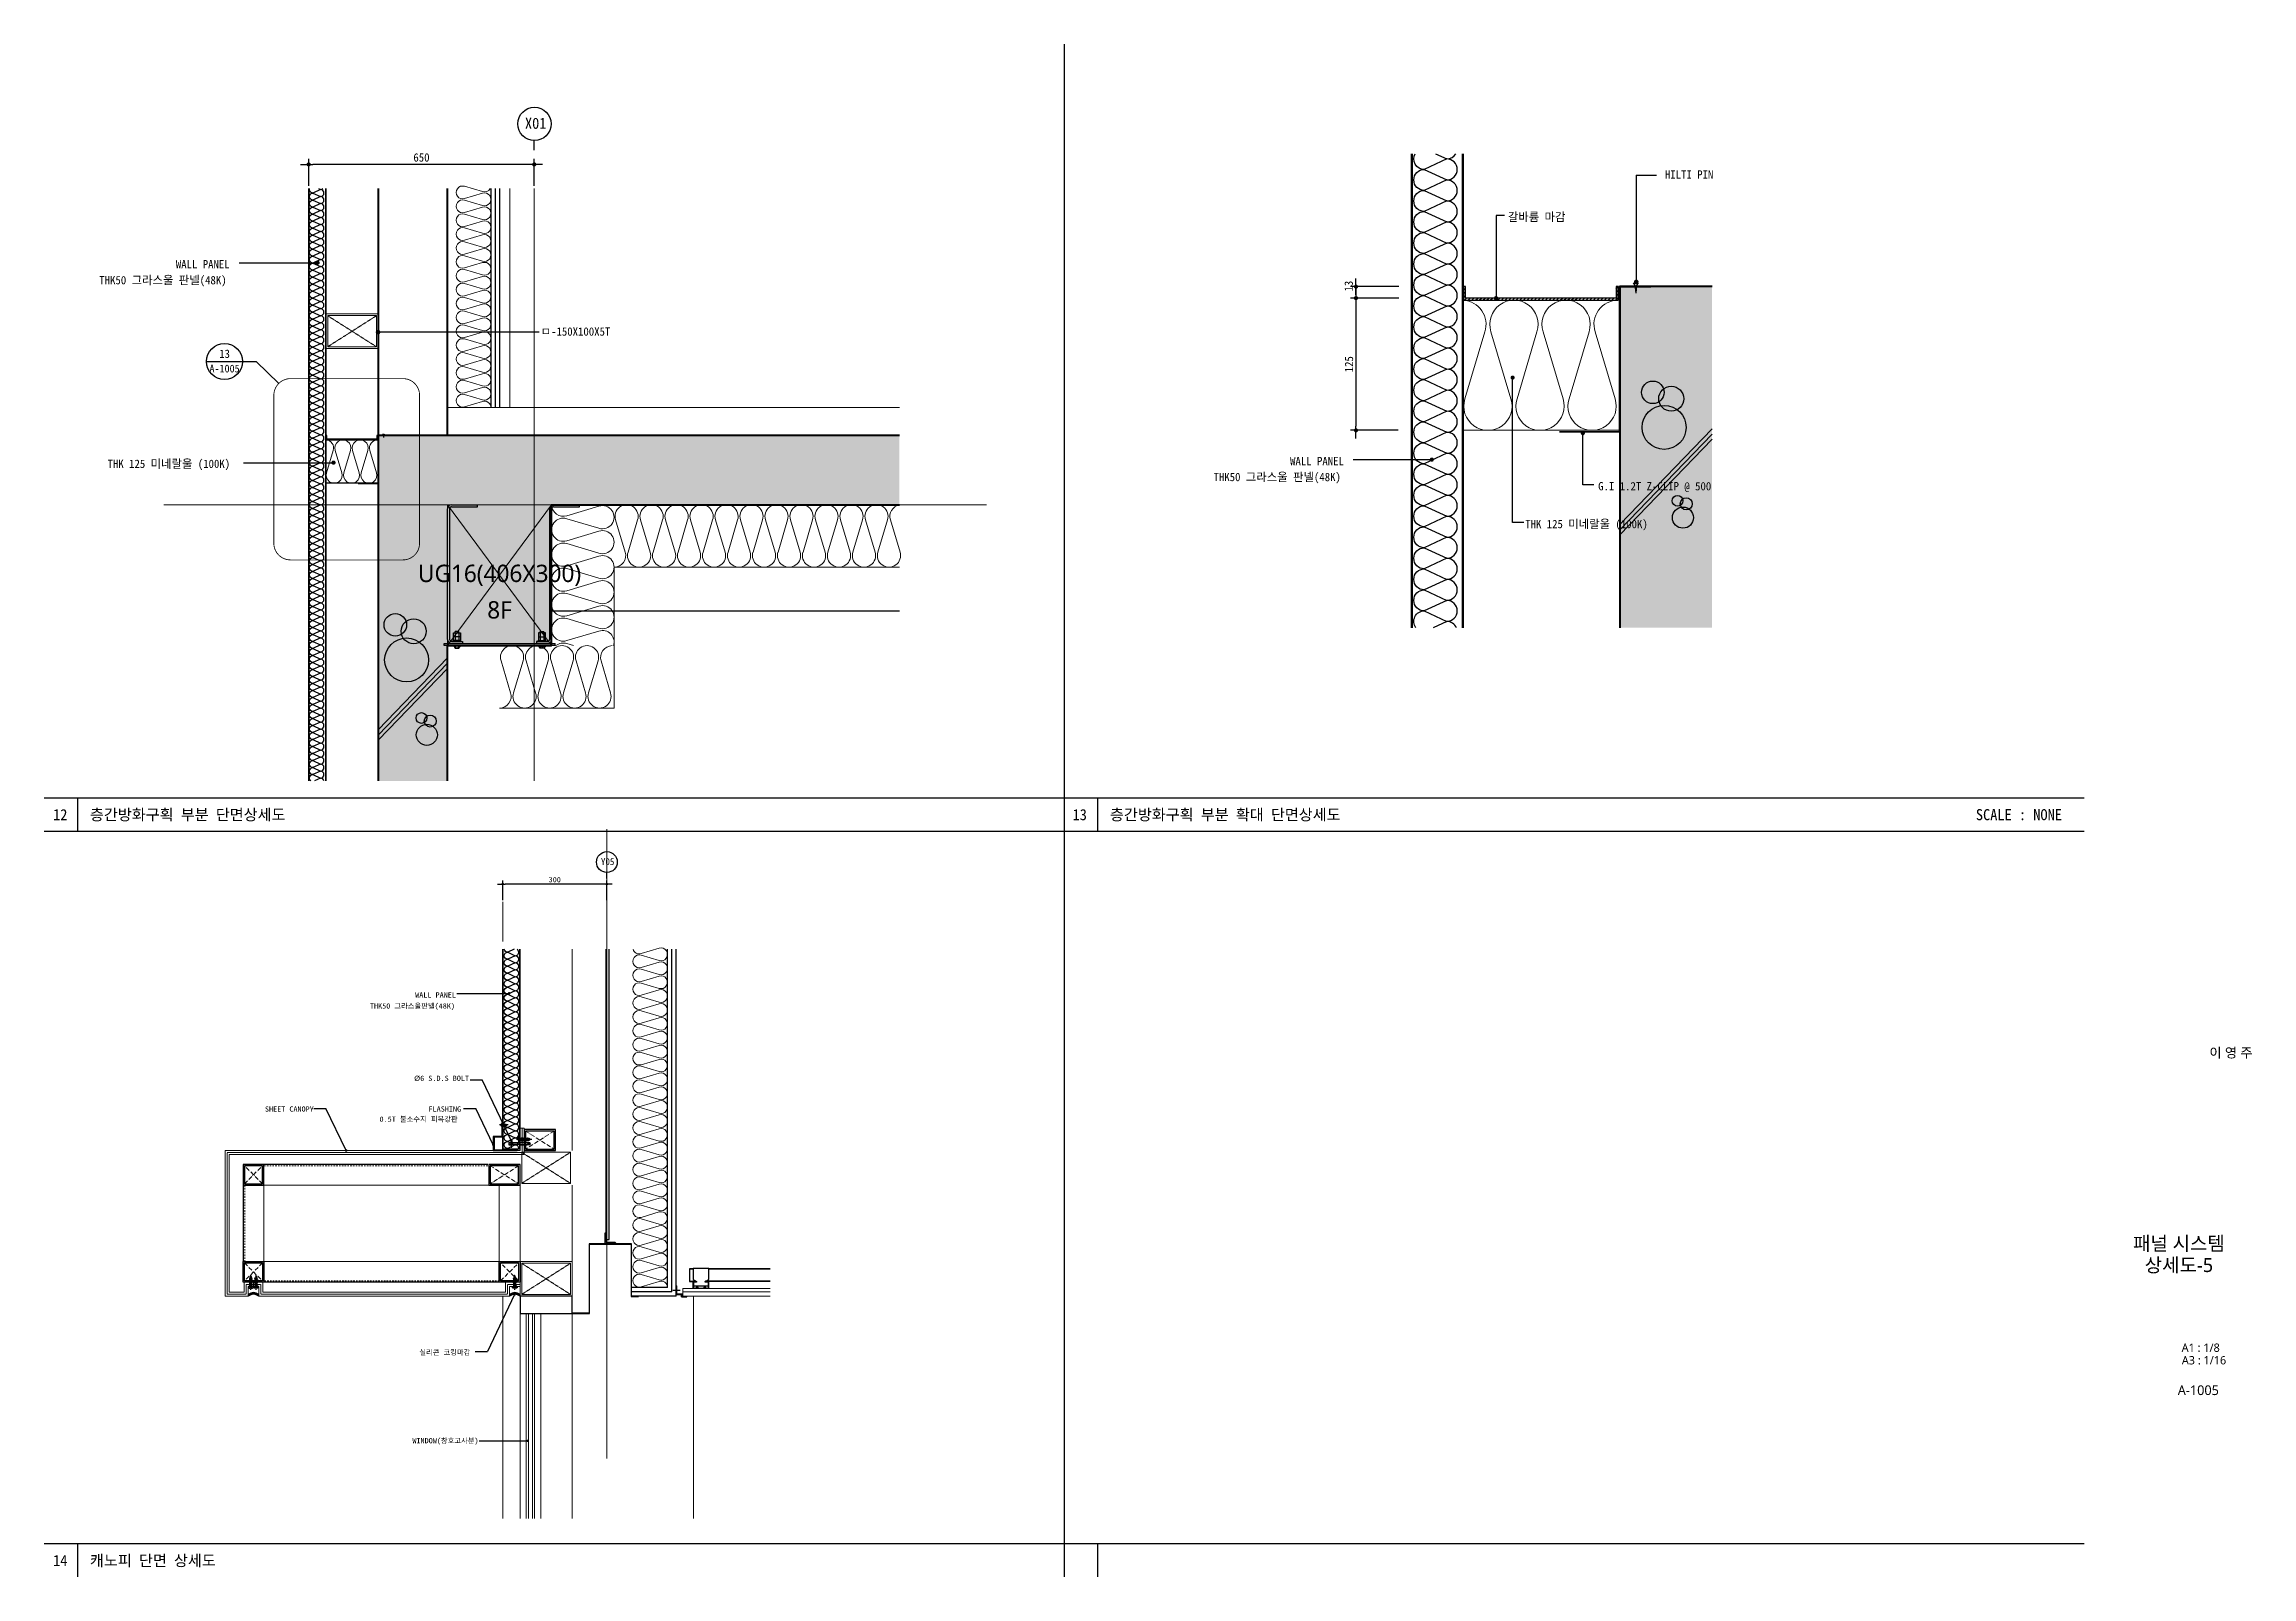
# Model space of a CAD drawing. Header units: millimetres. Extents: x 37538 to 66474, y -29175 to -20683.
# Drawn here: x 47680 to 54041, y -28133 to -23716 of the extents above; entities that cross this region are included whole.
import ezdxf
from ezdxf.enums import TextEntityAlignment as Align

# ---------------------------------------------------------------- set-up
doc = ezdxf.new("R2010")
doc.units = ezdxf.units.MM
doc.header["$MEASUREMENT"] = 0
for name, pattern in [('ACAD_ISO10W100', [18, 12, -3, 0, -3]), ('CEN', [62, 60, -1, 0, -1]), ('CENTER', [2, 1.25, -0.25, 0.25, -0.25]), ('DASHDOTX2', [2, 1, -0.5, 0, -0.5]), ('HID', [2, 1.1, -0.9])]:
    doc.linetypes.add(name, pattern=pattern)
doc.layers.get('0').update_dxf_attribs({"linetype": 'CONTINUOUS'})
for name, color, linetype in [('4', 4, 'CONTINUOUS'), ('A-CONC-SOLD', 253, 'CEN'), ('CEIL', 8, 'CONTINUOUS'), ('CEN1', 1, 'CENTER'), ('ELE-8', 8, 'CONTINUOUS'), ('ELE4', 5, 'CONTINUOUS'), ('FIN', 5, 'CONTINUOUS'), ('WALL', 3, 'CONTINUOUS'), ('각파이프선', 2, 'CONTINUOUS'), ('일람표BOX', 7, 'CONTINUOUS')]:
    doc.layers.add(name, color=color, linetype=linetype)
for name, color, linetype, lineweight in [('A-AXIS-BUBL', 7, 'CONTINUOUS', 25), ('A-BORD-TEXT', 3, 'CONTINUOUS', 25), ('A-CLXM-STL1', 3, 'CONTINUOUS', 25), ('A-CONC-LIN1', 2, 'CONTINUOUS', 40), ('A-DIMS', 7, 'CONTINUOUS', 25), ('A-DWXK-OPEN', 1, 'HID', 15), ('A-DWXM-GLAS', 121, 'CONTINUOUS', 20), ('A-DWXM-WIND', 4, 'CONTINUOUS', 25), ('A-ELEV-LIN2', 7, 'CONTINUOUS', 25), ('A-ELEV-LIN3', 8, 'CONTINUOUS', 18), ('A-MKXS-LEAD', 7, 'CONTINUOUS', 25), ('A-MKXS-MAK2', 3, 'DASHDOTX2', 25), ('A-MKXS-TEXT1', 3, 'CONTINUOUS', 25), ('A-MKXS-TEXT2', 7, 'CONTINUOUS', 25), ('A-SECT-LIN2', 6, 'CONTINUOUS', 20), ('A-SECT-LIN3', 255, 'CONTINUOUS', 18), ('A-WAXM-DRYW', 4, 'CONTINUOUS', 25), ('A-WAXM-PANL', 6, 'CONTINUOUS', 20), ('A-XXXX-FIN2', 6, 'CONTINUOUS', 20), ('A-XXXX-FIN3', 4, 'CONTINUOUS', 25), ('A-XXXX-INSL2', 8, 'CONTINUOUS', 18), ('A-XXXX-OPEN', 1, 'ACAD_ISO10W100', 15), ('A-XXXX-STL', 3, 'CONTINUOUS', 25), ('A-XXXX-TXT2', 3, 'CONTINUOUS', 25), ('Grid', 1, 'CONTINUOUS', 0)]:
    doc.layers.add(name, color=color, linetype=linetype, lineweight=lineweight)
doc.layers.add('A-XXXX-NPLT', color=144, linetype='CONTINUOUS', lineweight=0, plot=False)
doc.styles.add('HY울릉도L', font='H2GTRE.TTF')
doc.styles.add('돋움', font='')
doc.styles.add('돋움체', font='')
doc.styles.add('맑은고딕', font='malgun.ttf')
doc.styles.get('돋움').set_extended_font_data('DotumChe')
doc.styles.get('돋움체').set_extended_font_data('DotumChe')
doc.dimstyles.new('CDIM', dxfattribs={"dimtxt": 3, "dimasz": 1.5, "dimexe": 2, "dimexo": 1, "dimgap": 1, "dimtad": 1, "dimdec": 0, "dimrnd": 0.5, "dimzin": 0, "dimdsep": 32, "dimlunit": 6, "dimtxsty": 'HY울릉도L', "dimblk1": '_CIDOT', "dimblk2": '_CIDOT', "dimsah": 1, "dimcen": 5.5, "dimclrd": 2, "dimclre": 2, "dimclrt": 7, "dimadec": 0, "dimazin": 0, "dimtfac": 1, "dimtdec": 0, "dimtix": 1, "dimtmove": 2, "dimatfit": 1, "dimldrblk": '_CIDOT', "dimfxl": 1, "dimtolj": 1, "dimtzin": 0, "dimlwd": -1, "dimarcsym": 0})

msp = doc.modelspace()

# ---------------------------------------------------------------- texts
at = {"layer": 'A-BORD-TEXT', "style": '맑은고딕'}
for s, height, p in [('이 영 주', 28, (54043.4, -26636.5)), ('A1 : 1/8', 24, (53949, -27484.8)), ('A3 : 1/16', 24, (53967.4, -27521))]:
    msp.add_text(s, height=height, dxfattribs=at).set_placement(p, align=Align.RIGHT)
for s, p in [('패널 시스템', (53831.3, -27172.3)), ('상세도-5', (53831.3, -27234.7))]:
    msp.add_text(s, height=40, dxfattribs=at).set_placement(p, align=Align.MIDDLE_CENTER)
msp.add_text('A-1005', height=28, dxfattribs=at).set_placement((53827.9, -27609.3))
at = {"layer": 'A-MKXS-TEXT1', "style": '돋움체'}
for s, height, p in [('HILTI PIN', 24, (52350.2, -24103.4)), ('갈바륨 마감', 24, (51897.7, -24225.8)), ('WALL PANEL', 24, (48059.7, -24362)), ('THK50 그라스울 판넬(48K)', 24, (47839.2, -24407.9)), ('ㅁ-150X100X5T', 24, (49110.9, -24556)), ('THK 125 미네랄울 (100K)', 24, (47863, -24937.2)), ('WALL PANEL', 24, (51270.2, -24929.4)), ('THK50 그라스울 판넬(48K)', 24, (51049.7, -24975.3)), ('G.I 1.2T Z-CLIP @ 500', 24, (52158, -25001.8)), ('THK 125 미네랄울 (100K)', 24, (51947.7, -25110.8)), ('WALL PANEL', 15, (48749.4, -26463.5)), ('THK50 그라스울판넬(48K)', 15, (48619, -26495.4)), ('Ø6 S.D.S BOLT', 15, (48746.3, -26703.8)), ('SHEET CANOPY ', 15, (48316.4, -26792.4)), ('FLASHING', 15, (48787.8, -26792.4)), ('0.5T 불소수지 피복강판', 15, (48646.7, -26821.6)), ('실리콘 코킹마감', 15, (48761.4, -27493.7)), ('WINDOW(창호고사분)', 15, (48741.4, -27748.4))]:
    msp.add_text(s, height=height, dxfattribs=at).set_placement(p)
at = {"layer": 'A-MKXS-TEXT2', "style": '돋움체'}
for s, height, p in [('13', 24, (48200.1, -24608.3)), ('A-1005', 22.4, (48200.1, -24650.9))]:
    msp.add_text(s, height=height, dxfattribs=at).set_placement(p, align=Align.MIDDLE)
at = {"layer": 'A-XXXX-TXT2', "ltscale": 0.2, "style": '돋움체'}
for s, height, p in [('X01', 32, (49096.6, -23944)), ('Y05', 20, (49304, -26072))]:
    msp.add_text(s, height=height, dxfattribs=at).set_placement(p, align=Align.MIDDLE)
at = {"layer": 'A-XXXX-TXT2', "style": '돋움'}
for s, p in [('12', (47706, -25936.5)), ('층간방화구획 부분 단면상세도', (47812.3, -25936.5)), ('13', (50643.5, -25936.5)), ('층간방화구획 부분 확대 단면상세도', (50751.3, -25936.5)), ('14', (47706, -28086.1)), ('캐노피 단면 상세도', (47812.3, -28086.1))]:
    msp.add_text(s, height=32, dxfattribs=at).set_placement(p, align=Align.MIDDLE_LEFT)
msp.add_text('SCALE : NONE', height=32, dxfattribs=at).set_placement((53494.3, -25936.5), align=Align.MIDDLE_RIGHT)

# ---------------------------------------------------------------- blocks, each defined once
blk = doc.blocks.new('UG16(406X300)')
at = {"layer": 'A-CLXM-STL1'}
for p, q in [((155.5, 0), (230, 0)), ((230, -6), (230, 0)), ((-150, -388.5), (-150, -11.5)), ((-144, -11.5), (-144, -388.5)), ((-138.5, 0), (-64, 0)), ((-138.5, -6), (-64, -6)), ((-64, -6), (-64, 0)), ((144, -11.5), (144, -388.5)), ((150, -388.5), (150, -11.5)), ((155.5, -6), (230, -6)), ((-160, -400), (160, -400)), ((-160, -406), (-160, -400)), ((160, -406), (-160, -406)), ((-138.5, -394), (-106.4, -394)), ((-138.5, -400), (-106.4, -400)), ((-106.4, -394), (-106.4, -400)), ((138.5, -394), (106.4, -394)), ((106.4, -394), (106.4, -400)), ((138.5, -400), (106.4, -400)), ((160, -406), (160, -400))]:
    blk.add_line(p, q, dxfattribs=at)
at = {"layer": 'A-CLXM-STL1', "color": 252}
for p, q in [((-132.6, -391.6), (-132.6, -369.4)), ((-132.6, -369.4), (-112.2, -369.4)), ((-112.2, -380.5), (-132.6, -380.5)), ((-116.9, -365.2), (-127.9, -365.2)), ((-127.9, -369.4), (-127.9, -365.2)), ((-127.5, -369.4), (-127.5, -391.6)), ((-117.3, -369.4), (-117.3, -391.6)), ((-116.9, -369.4), (-116.9, -365.2)), ((-112.2, -369.4), (-112.2, -391.6)), ((112.2, -369.4), (112.2, -391.6)), ((132.6, -369.4), (112.2, -369.4)), ((112.2, -380.5), (132.6, -380.5)), ((116.9, -365.2), (127.9, -365.2)), ((116.9, -369.4), (116.9, -365.2)), ((117.3, -369.4), (117.3, -391.6)), ((127.5, -369.4), (127.5, -391.6)), ((127.9, -369.4), (127.9, -365.2)), ((132.6, -391.6), (132.6, -369.4)), ((-111.3, -391.6), (-133.5, -391.6)), ((-133.5, -394.1), (-133.5, -391.6)), ((-133, -406), (-127.7, -413.2)), ((-125, -413.2), (-127.7, -406)), ((-127.7, -413.2), (-117.1, -413.2)), ((-119.8, -413.2), (-117.1, -406)), ((-117.1, -413.2), (-111.8, -406)), ((-111.3, -393.9), (-111.3, -391.6)), ((111.3, -391.6), (133.5, -391.6)), ((111.3, -393.9), (111.3, -391.6)), ((117.1, -413.2), (111.8, -406)), ((119.8, -413.2), (117.1, -406)), ((127.7, -413.2), (117.1, -413.2)), ((125, -413.2), (127.7, -406)), ((133, -406), (127.7, -413.2)), ((133.5, -394.1), (133.5, -391.6))]:
    blk.add_line(p, q, dxfattribs=at)
at = {"layer": 'A-CLXM-STL1'}
for centre, radius, start, end in [((155.5, -11.5), 11.5, 90, 180), ((-138.5, -11.5), 11.5, 90, 180), ((-138.5, -11.5), 5.54, 90, 180), ((155.5, -11.5), 5.54, 90, 180), ((-138.5, -388.5), 11.5, 180, 270), ((-138.5, -388.5), 5.54, 180, 270), ((138.5, -388.5), 5.54, 270, 0), ((138.5, -388.5), 11.5, 270, 0)]:
    blk.add_arc(centre, radius, start, end, dxfattribs=at)
at = {"layer": 'A-XXXX-NPLT'}
for p, q in [((-150, 0), (150, -406)), ((-150, -406), (150, 0))]:
    blk.add_line(p, q, dxfattribs=at)
blk.add_lwpolyline([(-150, -406), (150, -406), (150, 0), (-150, 0)], close=True, dxfattribs=at)
at = {"layer": 'A-XXXX-NPLT', "style": '맑은고딕'}
for s, p in [('UG16(406X300)', (0, -203)), ('8F', (0, -303))]:
    blk.add_text(s, height=50, dxfattribs=at).set_placement(p, align=Align.MIDDLE)
blk = doc.blocks.new('_CIDOT')
at = {"color": 0, "linetype": 'ByBlock'}
blk.add_line((2, 0), (-1, 0), dxfattribs=at)
at = {"color": 0, "linetype": 'ByBlock', "const_width": 0.5}
blk.add_lwpolyline([(-0.25, 0, 1), (0.25, 0, 1)], format="xyb", close=True, dxfattribs=at)
blk = doc.blocks.new('*D10')
at = {"layer": 'A-DIMS', "lineweight": -2, "transparency": 16777216}
for p, q in [((48442.5, -24124.1), (48442.5, -24046.4)), ((49092.5, -24124.1), (49092.5, -24046.4))]:
    blk.add_line(p, q, dxfattribs=at)
at = {"layer": 'A-DIMS', "transparency": 16777216}
blk.add_line((49080.5, -24062.4), (48454.5, -24062.4), dxfattribs=at)
at = {"layer": 'A-DIMS', "transparency": 16777216, "xscale": 12, "yscale": 12, "zscale": 12}
for p, rotation in [((48442.5, -24062.4), 179.9999999999975), ((49092.5, -24062.4), 359.9999999999975)]:
    blk.add_blockref('_CIDOT', p, dxfattribs=dict(at, rotation=rotation))
at = {"layer": 'A-DIMS', "color": 3, "transparency": 16777216, "insert": (48767.5, -24042.4), "char_height": 24, "attachment_point": 5, "style": '돋움체'}
blk.add_mtext('\\A1;650', dxfattribs=at)
blk = doc.blocks.new('*D8')
at = {"layer": 'A-DIMS', "lineweight": -2, "transparency": 16777216}
for p, q in [((51583.1, -24414.7), (51444.1, -24414.7)), ((51583.1, -24447.7), (51444.1, -24447.7))]:
    blk.add_line(p, q, dxfattribs=at)
at = {"layer": 'A-DIMS', "transparency": 16777216}
for p, q in [((51460.1, -24402.7), (51460.1, -24390.7)), ((51460.1, -24414.7), (51460.1, -24447.7)), ((51460.1, -24459.7), (51460.1, -24471.7))]:
    blk.add_line(p, q, dxfattribs=at)
at = {"layer": 'A-DIMS', "transparency": 16777216, "xscale": 12, "yscale": 12, "zscale": 12}
for p, rotation in [((51460.1, -24414.7), 270), ((51460.1, -24447.7), 90)]:
    blk.add_blockref('_CIDOT', p, dxfattribs=dict(at, rotation=rotation))
at = {"layer": 'A-DIMS', "color": 3, "transparency": 16777216, "insert": (51439.2, -24413.2), "char_height": 24, "attachment_point": 5, "rotation": 90, "style": '돋움체'}
blk.add_mtext('\\A1;13', dxfattribs=at)
blk = doc.blocks.new('*D9')
at = {"layer": 'A-DIMS', "lineweight": -2, "transparency": 16777216}
for p, q in [((51581.6, -24447.7), (51444.1, -24447.7)), ((51581.6, -24828.7), (51444.1, -24828.7))]:
    blk.add_line(p, q, dxfattribs=at)
at = {"layer": 'A-DIMS', "transparency": 16777216}
blk.add_line((51460.1, -24459.7), (51460.1, -24816.7), dxfattribs=at)
at = {"layer": 'A-DIMS', "transparency": 16777216, "xscale": 12, "yscale": 12, "zscale": 12}
for p, rotation in [((51460.1, -24447.7), 90), ((51460.1, -24828.7), 270)]:
    blk.add_blockref('_CIDOT', p, dxfattribs=dict(at, rotation=rotation))
at = {"layer": 'A-DIMS', "color": 3, "transparency": 16777216, "insert": (51440.1, -24638.2), "char_height": 24, "attachment_point": 5, "rotation": 90, "style": '돋움체'}
blk.add_mtext('\\A1;125', dxfattribs=at)
blk = doc.blocks.new('A$C1041300C')
at = {"layer": 'CEN1'}
for p, q in [((7, 4.9), (0, 4.9)), ((0, 4.9), (0, 3.9)), ((2, 17.4), (3.1, 19.7)), ((2, 16.2), (2, 17.4)), ((2, 17.1), (3.5, 17.1)), ((2, 15), (2, 15.7)), ((2, 13.7), (2, 14.5)), ((2, 12.5), (2, 13.2)), ((2, 11.3), (2, 12)), ((2, 10), (2, 10.8)), ((2, 8.8), (2, 9.5)), ((2, 7.6), (2, 8.3)), ((2, 6.3), (2, 7.1)), ((2, 4.9), (2, 5.8)), ((5, 17.4), (3.9, 19.7)), ((5, 16.8), (5, 17.4)), ((5, 15.6), (5, 16.3)), ((5, 14.3), (5, 15.1)), ((5, 13.1), (5, 13.8)), ((5, 11.9), (5, 12.6)), ((5, 10.6), (5, 11.4)), ((5, 9.4), (5, 10.2)), ((5, 8.2), (5, 8.9)), ((5, 7), (5, 7.7)), ((5, 4.9), (5, 6.5)), ((7, 3.9), (7, 4.9))]:
    blk.add_line(p, q, dxfattribs=at)
at = {"layer": 'CEN1', "linetype": 'Continuous'}
for p, q in [((1.5, 16), (2, 16.2)), ((5.5, 15.3), (1.5, 15.9)), ((1.5, 15.9), (2, 15.7)), ((1.5, 14.8), (2, 15)), ((1.5, 14.7), (2, 14.5)), ((5.5, 14), (1.5, 14.7)), ((1.5, 13.5), (2, 13.7)), ((5.5, 12.8), (1.5, 13.5)), ((1.5, 13.4), (2, 13.2)), ((1.5, 12.3), (2, 12.5)), ((1.5, 12.2), (2, 12)), ((5.5, 11.6), (1.5, 12.2)), ((1.5, 11.1), (2, 11.3)), ((1.5, 11), (2, 10.8)), ((5.5, 10.3), (1.5, 11)), ((1.5, 9.8), (2, 10)), ((5.5, 9.1), (1.5, 9.8)), ((1.5, 9.7), (2, 9.5)), ((1.5, 8.6), (2, 8.8)), ((1.5, 8.5), (2, 8.3)), ((5.5, 7.9), (1.5, 8.5)), ((1.5, 7.4), (2, 7.6)), ((1.5, 7.3), (2, 7.1)), ((5.5, 6.7), (1.5, 7.3)), ((1.5, 6.1), (2, 6.3)), ((3.6, 5.7), (1.5, 6.1)), ((1.5, 6), (2, 5.8)), ((5.5, 15.4), (1.6, 16)), ((5.5, 14.2), (1.6, 14.8)), ((5.5, 12.9), (1.6, 13.6)), ((5.5, 11.7), (1.6, 12.3)), ((5.5, 10.5), (1.6, 11.1)), ((5.5, 9.2), (1.6, 9.9)), ((5.5, 8), (1.6, 8.6)), ((5.5, 6.8), (1.6, 7.4)), ((3.6, 5.8), (1.6, 6.2)), ((5.5, 16.5), (2, 17.1)), ((5, 16.3), (2, 16.9)), ((5, 15.6), (2, 16.2)), ((5, 15.1), (2, 15.7)), ((5, 14.3), (2, 15)), ((5, 13.8), (2, 14.5)), ((5, 13.1), (2, 13.7)), ((5, 12.6), (2, 13.2)), ((5, 11.9), (2, 12.5)), ((5, 11.4), (2, 12)), ((5, 10.6), (2, 11.3)), ((5, 10.2), (2, 10.8)), ((5, 9.4), (2, 10)), ((5, 8.9), (2, 9.5)), ((5, 8.2), (2, 8.8)), ((5, 7.7), (2, 8.3)), ((5, 7), (2, 7.6)), ((5, 6.5), (2, 7.1)), ((3.6, 5.8), (2, 6.3)), ((3.6, 5.7), (2, 5.8)), ((5.5, 16.6), (2.2, 17.1)), ((5, 16.8), (3.5, 17.1)), ((5.5, 16.6), (5, 16.8)), ((5.5, 16.5), (5, 16.3)), ((5.5, 15.4), (5, 15.6)), ((5.5, 15.3), (5, 15.1)), ((5.5, 14.2), (5, 14.3)), ((5.5, 14), (5, 13.8)), ((5.5, 12.9), (5, 13.1)), ((5.5, 12.8), (5, 12.6)), ((5.5, 11.7), (5, 11.9)), ((5.5, 11.6), (5, 11.4)), ((5.5, 10.5), (5, 10.6)), ((5.5, 10.3), (5, 10.2)), ((5.5, 9.2), (5, 9.4)), ((5.5, 9.1), (5, 8.9)), ((5.5, 8), (5, 8.2)), ((5.5, 7.9), (5, 7.7)), ((5.5, 6.8), (5, 7)), ((5.5, 6.7), (5, 6.5))]:
    blk.add_line(p, q, dxfattribs=at)
at = {"layer": 'CEN1', "linetype": 'CENTER'}
blk.add_line((3.5, 0), (3.5, 22.1), dxfattribs=at)
at = {"layer": 'CEN1'}
blk.add_lwpolyline([(1, 2.6), (1.2, 2.8), (1.4, 2.9), (1.7, 2.9), (2, 2.9), (2.2, 2.8), (2.5, 2.8), (2.7, 2.7), (2.8, 2.7), (2.9, 2.8), (3, 2.9), (3, 3.1), (3, 3.3), (3, 3.5), (3, 3.7), (3, 3.9), (3, 4), (3.1, 4.2), (3.2, 4.3), (3.4, 4.3), (3.5, 4.3), (3.6, 4.3), (3.8, 4.3), (3.9, 4.2), (4, 4), (4, 3.9), (4, 3.7), (4, 3.5), (4, 3.3), (4, 3.1), (4, 2.9), (4.1, 2.8), (4.2, 2.7), (4.3, 2.7), (4.5, 2.8), (4.8, 2.8), (5, 2.9), (5.3, 2.9), (5.6, 2.9), (5.8, 2.8), (6, 2.6)], dxfattribs=at)
for centre, radius, start, end in [((1.3, 3.9), 1.3, 180.0233, 254.4114), ((3.5, 11.6), 9.36, 254.205, 285.795), ((5.7, 3.9), 1.3, 285.5886, 359.9767)]:
    blk.add_arc(centre, radius, start, end, dxfattribs=at)
at = {"layer": 'CEN1', "linetype": 'Continuous'}
for centre, radius, start, end in [((1.6, 16), 0.0925, 150.0754, 220.1339), ((1.6, 14.7), 0.0925, 150.0754, 220.1339), ((1.6, 13.5), 0.0925, 150.0754, 220.1339), ((1.6, 12.3), 0.0925, 150.0754, 220.1339), ((1.6, 11), 0.0925, 150.0754, 220.1339), ((1.6, 9.8), 0.0925, 150.0754, 220.1339), ((1.6, 8.6), 0.0925, 150.0754, 220.1339), ((1.6, 7.3), 0.0925, 150.0754, 220.1339), ((1.6, 6.1), 0.0925, 150.0754, 220.1339), ((3.5, 19.5), 0.46, 35.1627, 144.8373), ((3.5, 5.8), 0.0602, 290.6851, 49.2729), ((5.4, 16.6), 0.0925, 330.0754, 40.1339), ((5.4, 15.3), 0.0925, 330.0754, 40.1339), ((5.4, 14.1), 0.0925, 330.0754, 40.1339), ((5.4, 12.9), 0.0925, 330.0754, 40.1339), ((5.4, 11.6), 0.0925, 330.0754, 40.1339), ((5.4, 10.4), 0.0925, 330.0754, 40.1339), ((5.4, 9.2), 0.0925, 330.0754, 40.1339), ((5.4, 7.9), 0.0925, 330.0754, 40.1339), ((5.4, 6.7), 0.0925, 330.0754, 40.1339)]:
    blk.add_arc(centre, radius, start, end, dxfattribs=at)
blk = doc.blocks.new('*D151')
at = {"layer": 'A-DIMS', "lineweight": -2, "transparency": 16777216}
for p, q in [((49001.5, -26183), (49001.5, -26126.5)), ((49301.5, -26183), (49301.5, -26126.5))]:
    blk.add_line(p, q, dxfattribs=at)
at = {"layer": 'A-DIMS', "transparency": 16777216}
blk.add_line((49294, -26136.5), (49009, -26136.5), dxfattribs=at)
at = {"layer": 'A-DIMS', "transparency": 16777216, "xscale": 7.5, "yscale": 7.5, "zscale": 7.5, "rotation": 180}
blk.add_blockref('_CIDOT', (49001.5, -26136.5), dxfattribs=at)
at = {"layer": 'A-DIMS', "transparency": 16777216, "xscale": 7.5, "yscale": 7.5, "zscale": 7.5}
blk.add_blockref('_CIDOT', (49301.5, -26136.5), dxfattribs=at)
at = {"layer": 'A-DIMS', "color": 3, "transparency": 16777216, "insert": (49151.5, -26124), "char_height": 15, "attachment_point": 5, "style": '돋움체'}
blk.add_mtext('\\A1;300', dxfattribs=at)
blk = doc.blocks.new('B')
at = {"color": 4}
for p, q in [((6.6, 0), (-3, 0)), ((4.8, 0.8), (0, 0.8)), ((4.8, -0.8), (4.8, 0.8)), ((-2.3, 0), (-2.7, 0)), ((0, -0.8), (4.8, -0.8)), ((7.3, 0), (6.9, 0))]:
    blk.add_line(p, q, dxfattribs=at)
blk.add_lwpolyline([(-0.6, 0.2), (-0.6, -0.2), (-1.2, -0.2, 0.327973), (-0.2, -1.2), (-0.2, 0), (-0.2, 1.2, 0.327973), (-1.2, 0.2)], format="xyb", close=True, dxfattribs=at)
blk.add_lwpolyline([(4.8, -0.5), (5.5, -0.5), (6, 0), (5.5, 0.5), (4.8, 0.5)], dxfattribs=at)
at = {"layer": '4'}
for p, q in [((-0.2, 1.6), (-0.2, 1.2)), ((0, 1.6), (-0.2, 1.6)), ((0, 0.8), (0, 1.6)), ((0, -0.8), (0, 0.8)), ((-0.2, -1.6), (-0.2, -1.2)), ((0, -1.6), (-0.2, -1.6)), ((0, -0.8), (0, -1.6))]:
    blk.add_line(p, q, dxfattribs=at)
blk = doc.blocks.new('8')
at = {"color": 4}
for p, q in [((9.9, 56.1), (-10.1, 56.1)), ((-10.1, 54.1), (9.9, 54.1)), ((-5.1, 56.1), (-5.1, 56.6)), ((-4.6, 57.1), (-4.1, 57.1)), ((-4.1, 57.1), (-4.1, 61.6)), ((3.9, 57.1), (-4.1, 57.1)), ((-3.6, 62.1), (-3.3, 62.1)), ((3.5, 32.1), (-3.5, 32.1)), ((-3.5, 32.1), (-3.5, 10)), ((-3.5, 10), (-2.5, 9)), ((-2.6, 61.6), (-2.9, 62)), ((-2.6, 61.6), (-2.2, 62)), ((-2.6, 61.6), (-2.6, 57.1)), ((-2.5, 31.9), (-2.5, 54.1)), ((-2.5, 32.1), (-2.5, 2.5)), ((-2.2, 6.5), (-2.5, 2.5)), ((0, 0), (-2.5, 2.5)), ((0.8, 9.1), (-2.2, 6.5)), ((-1.9, 62.1), (1.7, 62.1)), ((0, 3.7), (2.3, 7.4)), ((0, 3.7), (0, 0)), ((0, 0), (2.5, 2.5)), ((2.3, 7.4), (0.8, 9.1)), ((2.4, 61.6), (2.1, 62)), ((2.4, 61.6), (2.9, 62.1)), ((2.4, 61.6), (2.4, 57.1)), ((2.5, 31.9), (2.5, 54.1)), ((2.5, 2.5), (2.5, 32.1)), ((3.5, 10), (2.5, 9)), ((3.4, 62.1), (2.9, 62.1)), ((3.5, 32.1), (3.5, 10)), ((3.9, 61.6), (3.9, 57.1)), ((3.9, 57.1), (4.4, 57.1)), ((4.9, 56.6), (4.9, 56.1))]:
    blk.add_line(p, q, dxfattribs=at)
for centre, start, end in [((-4.6, 56.6), 90, 180), ((-3.6, 61.6), 90, 180), ((-3.3, 61.6), 45, 90), ((-1.9, 61.6), 90, 135), ((1.7, 61.6), 45, 90), ((3.4, 61.6), 0, 90), ((4.4, 56.6), 0, 90)]:
    blk.add_arc(centre, 0.5, start, end, dxfattribs=at)
at = {"layer": '4'}
for p, q in [((-10.1, 56.1), (-10.1, 54.1)), ((9.9, 56.1), (9.9, 54.1))]:
    blk.add_line(p, q, dxfattribs=at)

# ---------------------------------------------------------------- dimensions: what is measured, and where the dimension line sits
at = {"layer": 'A-DIMS'}
for p1, p2, distance, override, picture, middle in [((49092.5, -24132.1), (48442.5, -24132.1), -69.7, {"dimscale": 8, "dimtxsty": '돋움체', "dimclrd": 256, "dimclre": 256, "dimclrt": 3}, '*D10', (48767.5, -24042.4)), ((49301.5, -26188), (49001.5, -26188), -51.5, {"dimscale": 5, "dimtxsty": '돋움체', "dimclrd": 256, "dimclre": 256, "dimclrt": 3}, '*D151', (49151.5, -26124))]:
    dim = msp.add_aligned_dim(p1=p1, p2=p2, distance=distance, dimstyle='CDIM', override=override, dxfattribs=at)
    dim.commit()
    dim.dimension.update_dxf_attribs({"geometry": picture, "text_midpoint": middle})
dim = msp.add_linear_dim(base=(51460.1, -24447.7), p1=(51591.1, -24414.7), p2=(51591.1, -24447.7), angle=270, text='13', dimstyle='CDIM', override={"dimscale": 8, "dimtxsty": '돋움체', "dimclrd": 256, "dimclre": 256, "dimclrt": 3}, dxfattribs=at)
dim.commit()
dim.dimension.update_dxf_attribs({"geometry": '*D8', "text_midpoint": (51439.2, -24413.2), "dimtype": 161})
dim = msp.add_aligned_dim(p1=(51589.6, -24447.7), p2=(51589.6, -24828.7), distance=-129.5, text='125', dimstyle='CDIM', override={"dimscale": 8, "dimtxsty": '돋움체', "dimclrd": 256, "dimclre": 256, "dimclrt": 3}, dxfattribs=at)
dim.commit()
dim.dimension.update_dxf_attribs({"geometry": '*D9', "text_midpoint": (51440.1, -24638.2)})

# ---------------------------------------------------------------- hatches: boundary and pattern name
h = msp.add_hatch()
h.set_pattern_fill('ANSI31', color=2, scale=60)
h.set_pattern_definition([(45, (-3663247.581, 161962.7086), (-5.303300859, 5.303300859), [])])
h.paths.add_polyline_path([(52215.4, -24414.7), (52209.4, -24414.7), (52209.4, -24447.7), (51775.9, -24447.7), (51775.9, -24414.7), (51769.9, -24414.7), (51769.9, -24453.7), (52215.4, -24453.7)])
at = {"layer": 'A-CONC-SOLD'}
h = msp.add_hatch(color=256, dxfattribs=at)
h.dxf.hatch_style = 1
h.paths.add_polyline_path([(52219.9, -25397.7), (52485.9, -25397.7), (52485.9, -24414.7), (52219.9, -24414.7)])
h = msp.add_hatch(color=256, dxfattribs=at)
h.dxf.hatch_style = 1
h.paths.add_polyline_path([(48642.5, -25839.4), (48842.5, -25839.4), (48842.5, -25449.2), (49142.5, -25449.2), (49142.5, -25043.2), (50144.5, -25043.2), (50144.5, -24843.2), (48642.5, -24843.2)])

# ---------------------------------------------------------------- linework, layer by layer
at = {"color": 4}
for p, q in [((51619.9, -25397.7), (51619.9, -24031.5)), ((51622.9, -25397.7), (51622.9, -24031.5)), ((51766.9, -25397.7), (51766.9, -24031.5)), ((51769.9, -25397.7), (51769.9, -24031.5)), ((48442.5, -25839.4), (48442.5, -24132.1)), ((48443.5, -25839.4), (48443.5, -24132.1)), ((48491.5, -25839.4), (48491.5, -24132.1)), ((48492.5, -25839.4), (48492.5, -24132.1)), ((49001.5, -26900.5), (49001.5, -26324.6)), ((49002.5, -26900.5), (49002.5, -26324.6)), ((49050.5, -26900.5), (49050.5, -26324.6)), ((49051.5, -26900.5), (49051.5, -26324.6)), ((49051.5, -26900.5), (49051.5, -26324.6)), ((49051.5, -26900.5), (49001.5, -26900.5))]:
    msp.add_line(p, q, dxfattribs=at)
at = {"color": 2}
for p, q in [((48999.5, -26824.2), (48999.5, -26864.2)), ((48999.5, -26824.2), (49001.5, -26824.2)), ((49001.5, -26824.2), (49001.5, -26866.2)), ((48999.5, -26864.2), (48974.5, -26864.2)), ((48974.5, -26864.2), (48974.5, -26904.2)), ((48974.5, -26904.2), (49043.4, -26904.2)), ((49001.5, -26866.2), (48976.5, -26866.2)), ((48976.5, -26866.2), (48976.5, -26902.2)), ((48976.5, -26902.2), (49043.4, -26902.2)), ((49043.4, -26902.2), (49043.4, -26904.2))]:
    msp.add_line(p, q, dxfattribs=at)
at = {"color": 253}
for points in [[(51752, -24076.8, 0.414214), (51721.7, -24046.5), (51657, -24076.8, -0.576427), (51630.7, -24031.5, -0.576427)], [(51689.5, -24031.5), (51721.7, -24046.5, 0.267205), (51747.9, -24031.5)], [(51752, -24137.4, 0.414214), (51721.7, -24107.1), (51657, -24137.4, -1), (51657, -24076.8), (51721.7, -24107.1, 0.414214), (51752, -24076.8)], [(48486.6, -24144.9, 0.414214), (48476.5, -24134.8), (48454.9, -24144.9, -0.496563), (48445.2, -24132.1, -0.496563)], [(48486.6, -24165.1, 0.414214), (48476.5, -24155), (48454.9, -24165.1, -1), (48454.9, -24144.9), (48476.5, -24155, 0.414214), (48486.6, -24144.9)], [(48486.6, -24185.3, 0.414214), (48476.5, -24175.2), (48454.9, -24185.3, -1), (48454.9, -24165.1), (48476.5, -24175.2, 0.414214), (48486.6, -24165.1)], [(48470.7, -24132.1), (48476.5, -24134.8, 0.190146), (48483.4, -24132.1, 0.190146)], [(51752, -24198, 0.414214), (51721.7, -24167.7), (51657, -24198, -1), (51657, -24137.4), (51721.7, -24167.7, 0.414214), (51752, -24137.4)], [(48486.6, -24205.5, 0.414214), (48476.5, -24195.4), (48454.9, -24205.5, -1), (48454.9, -24185.3), (48476.5, -24195.4, 0.414214), (48486.6, -24185.3)], [(48486.6, -24225.7, 0.414214), (48476.5, -24215.6), (48454.9, -24225.7, -1), (48454.9, -24205.5), (48476.5, -24215.6, 0.414214), (48486.6, -24205.5)], [(48486.6, -24245.9, 0.414214), (48476.5, -24235.8), (48454.9, -24245.9, -1), (48454.9, -24225.7), (48476.5, -24235.8, 0.414214), (48486.6, -24225.7)], [(51752, -24258.6, 0.414214), (51721.7, -24228.3), (51657, -24258.6, -1), (51657, -24198), (51721.7, -24228.3, 0.414214), (51752, -24198)], [(48486.6, -24266.1, 0.414214), (48476.5, -24256), (48454.9, -24266.1, -1), (48454.9, -24245.9), (48476.5, -24256, 0.414214), (48486.6, -24245.9)], [(48486.6, -24286.3, 0.414214), (48476.5, -24276.2), (48454.9, -24286.3, -1), (48454.9, -24266.1), (48476.5, -24276.2, 0.414214), (48486.6, -24266.1)], [(48486.6, -24286.3, 0.414214), (48476.5, -24276.2), (48454.9, -24286.3, -1), (48454.9, -24266.1), (48476.5, -24276.2, 0.414214), (48486.6, -24266.1)], [(48486.6, -24306.5, 0.414214), (48476.5, -24296.4), (48454.9, -24306.5, -1), (48454.9, -24286.3), (48476.5, -24296.4, 0.414214), (48486.6, -24286.3)], [(51752, -24319.2, 0.414214), (51721.7, -24288.9), (51657, -24319.2, -1), (51657, -24258.6), (51721.7, -24288.9, 0.414214), (51752, -24258.6)], [(48486.6, -24326.7, 0.414214), (48476.5, -24316.6), (48454.9, -24326.7, -1), (48454.9, -24306.5), (48476.5, -24316.6, 0.414214), (48486.6, -24306.5)], [(48486.6, -24346.9, 0.414214), (48476.5, -24336.8), (48454.9, -24346.9, -1), (48454.9, -24326.7), (48476.5, -24336.8, 0.414214), (48486.6, -24326.7)], [(48486.6, -24367, 0.414214), (48476.5, -24356.9), (48454.9, -24367, -1), (48454.9, -24346.9), (48476.5, -24356.9, 0.414214), (48486.6, -24346.9)], [(51752, -24379.8, 0.414214), (51721.7, -24349.5), (51657, -24379.8, -1), (51657, -24319.2), (51721.7, -24349.5, 0.414214), (51752, -24319.2)], [(51752, -24379.8, 0.414214), (51721.7, -24349.5), (51657, -24379.8, -1), (51657, -24319.2), (51721.7, -24349.5, 0.414214), (51752, -24319.2)], [(48486.6, -24387.2, 0.414214), (48476.5, -24377.1), (48454.9, -24387.2, -1), (48454.9, -24367), (48476.5, -24377.1, 0.414214), (48486.6, -24367)], [(48486.6, -24407.4, 0.414214), (48476.5, -24397.3), (48454.9, -24407.4, -1), (48454.9, -24387.2), (48476.5, -24397.3, 0.414214), (48486.6, -24387.2)], [(48486.6, -24427.6, 0.414214), (48476.5, -24417.5), (48454.9, -24427.6, -1), (48454.9, -24407.4), (48476.5, -24417.5, 0.414214), (48486.6, -24407.4)], [(51752, -24440.4, 0.414214), (51721.7, -24410.1), (51657, -24440.4, -1), (51657, -24379.8), (51721.7, -24410.1, 0.414214), (51752, -24379.8)], [(48486.6, -24447.8, 0.414214), (48476.5, -24437.7), (48454.9, -24447.8, -1), (48454.9, -24427.6), (48476.5, -24437.7, 0.414214), (48486.6, -24427.6)], [(48486.6, -24468, 0.414214), (48476.5, -24457.9), (48454.9, -24468, -1), (48454.9, -24447.8), (48476.5, -24457.9, 0.414214), (48486.6, -24447.8)], [(48486.6, -24468, 0.414214), (48476.5, -24457.9), (48454.9, -24468, -1), (48454.9, -24447.8), (48476.5, -24457.9, 0.414214), (48486.6, -24447.8)], [(48486.6, -24488.2, 0.414214), (48476.5, -24478.1), (48454.9, -24488.2, -1), (48454.9, -24468), (48476.5, -24478.1, 0.414214), (48486.6, -24468)], [(48486.6, -24508.4, 0.414214), (48476.5, -24498.3), (48454.9, -24508.4, -1), (48454.9, -24488.2), (48476.5, -24498.3, 0.414214), (48486.6, -24488.2)], [(51752, -24501, 0.414214), (51721.7, -24470.7), (51657, -24501, -1), (51657, -24440.4), (51721.7, -24470.7, 0.414214), (51752, -24440.4)], [(48486.6, -24528.6, 0.414214), (48476.5, -24518.5), (48454.9, -24528.6, -1), (48454.9, -24508.4), (48476.5, -24518.5, 0.414214), (48486.6, -24508.4)], [(48486.6, -24548.8, 0.414214), (48476.5, -24538.7), (48454.9, -24548.8, -1), (48454.9, -24528.6), (48476.5, -24538.7, 0.414214), (48486.6, -24528.6)], [(48486.6, -24569, 0.414214), (48476.5, -24558.9), (48454.9, -24569, -1), (48454.9, -24548.8), (48476.5, -24558.9, 0.414214), (48486.6, -24548.8)], [(51752, -24561.5, 0.414214), (51721.7, -24531.3), (51657, -24561.5, -1), (51657, -24501), (51721.7, -24531.3, 0.414214), (51752, -24501)], [(48486.6, -24589.2, 0.414214), (48476.5, -24579.1), (48454.9, -24589.2, -1), (48454.9, -24569), (48476.5, -24579.1, 0.414214), (48486.6, -24569)], [(48486.6, -24609.4, 0.414214), (48476.5, -24599.3), (48454.9, -24609.4, -1), (48454.9, -24589.2), (48476.5, -24599.3, 0.414214), (48486.6, -24589.2)], [(48486.6, -24629.6, 0.414214), (48476.5, -24619.5), (48454.9, -24629.6, -1), (48454.9, -24609.4), (48476.5, -24619.5, 0.414214), (48486.6, -24609.4)], [(51752, -24622.1, 0.414214), (51721.7, -24591.8), (51657, -24622.1, -1), (51657, -24561.5), (51721.7, -24591.8, 0.414214), (51752, -24561.5)], [(48486.6, -24649.8, 0.414214), (48476.5, -24639.7), (48454.9, -24649.8, -1), (48454.9, -24629.6), (48476.5, -24639.7, 0.414214), (48486.6, -24629.6)], [(48486.6, -24649.8, 0.414214), (48476.5, -24639.7), (48454.9, -24649.8, -1), (48454.9, -24629.6), (48476.5, -24639.7, 0.414214), (48486.6, -24629.6)], [(48486.6, -24670, 0.414214), (48476.5, -24659.9), (48454.9, -24670, -1), (48454.9, -24649.8), (48476.5, -24659.9, 0.414214), (48486.6, -24649.8)], [(48486.6, -24690.2, 0.414214), (48476.5, -24680.1), (48454.9, -24690.2, -1), (48454.9, -24670), (48476.5, -24680.1, 0.414214), (48486.6, -24670)], [(51752, -24682.7, 0.414214), (51721.7, -24652.4), (51657, -24682.7, -1), (51657, -24622.1), (51721.7, -24652.4, 0.414214), (51752, -24622.1)], [(48486.6, -24710.4, 0.414214), (48476.5, -24700.3), (48454.9, -24710.4, -1), (48454.9, -24690.2), (48476.5, -24700.3, 0.414214), (48486.6, -24690.2)], [(48486.6, -24730.6, 0.414214), (48476.5, -24720.5), (48454.9, -24730.6, -1), (48454.9, -24710.4), (48476.5, -24720.5, 0.414214), (48486.6, -24710.4)], [(48486.6, -24750.8, 0.414214), (48476.5, -24740.7), (48454.9, -24750.8, -1), (48454.9, -24730.6), (48476.5, -24740.7, 0.414214), (48486.6, -24730.6)], [(51752, -24743.3, 0.414214), (51721.7, -24713), (51657, -24743.3, -1), (51657, -24682.7), (51721.7, -24713, 0.414214), (51752, -24682.7)], [(51752, -24803.9, 0.414214), (51721.7, -24773.6), (51657, -24803.9, -1), (51657, -24743.3), (51721.7, -24773.6, 0.414214), (51752, -24743.3)], [(48486.6, -24771, 0.414214), (48476.5, -24760.9), (48454.9, -24771, -1), (48454.9, -24750.8), (48476.5, -24760.9, 0.414214), (48486.6, -24750.8)], [(48486.6, -24791.2, 0.414214), (48476.5, -24781.1), (48454.9, -24791.2, -1), (48454.9, -24771), (48476.5, -24781.1, 0.414214), (48486.6, -24771)], [(48486.6, -24811.4, 0.414214), (48476.5, -24801.3), (48454.9, -24811.4, -1), (48454.9, -24791.2), (48476.5, -24801.3, 0.414214), (48486.6, -24791.2)], [(51752, -24864.5, 0.414214), (51721.7, -24834.2), (51657, -24864.5, -1), (51657, -24803.9), (51721.7, -24834.2, 0.414214), (51752, -24803.9)], [(48486.6, -24831.6, 0.414214), (48476.5, -24821.5), (48454.9, -24831.6, -1), (48454.9, -24811.4), (48476.5, -24821.5, 0.414214), (48486.6, -24811.4)], [(48486.6, -24831.6, 0.414214), (48476.5, -24821.5), (48454.9, -24831.6, -1), (48454.9, -24811.4), (48476.5, -24821.5, 0.414214), (48486.6, -24811.4)], [(48486.6, -24851.8, 0.414214), (48476.5, -24841.7), (48454.9, -24851.8, -1), (48454.9, -24831.6), (48476.5, -24841.7, 0.414214), (48486.6, -24831.6)], [(48486.6, -24871.9, 0.414214), (48476.5, -24861.8), (48454.9, -24871.9, -1), (48454.9, -24851.8), (48476.5, -24861.8, 0.414214), (48486.6, -24851.8)], [(51752, -24925.1, 0.414214), (51721.7, -24894.8), (51657, -24925.1, -1), (51657, -24864.5), (51721.7, -24894.8, 0.414214), (51752, -24864.5)], [(51752, -24925.1, 0.414214), (51721.7, -24894.8), (51657, -24925.1, -1), (51657, -24864.5), (51721.7, -24894.8, 0.414214), (51752, -24864.5)], [(48486.6, -24892.1, 0.414214), (48476.5, -24882), (48454.9, -24892.1, -1), (48454.9, -24871.9), (48476.5, -24882, 0.414214), (48486.6, -24871.9)], [(48486.6, -24912.3, 0.414214), (48476.5, -24902.2), (48454.9, -24912.3, -1), (48454.9, -24892.1), (48476.5, -24902.2, 0.414214), (48486.6, -24892.1)], [(48486.6, -24932.5, 0.414214), (48476.5, -24922.4), (48454.9, -24932.5, -1), (48454.9, -24912.3), (48476.5, -24922.4, 0.414214), (48486.6, -24912.3)], [(48486.6, -24952.7, 0.414214), (48476.5, -24942.6), (48454.9, -24952.7, -1), (48454.9, -24932.5), (48476.5, -24942.6, 0.414214), (48486.6, -24932.5)], [(51752, -24985.7, 0.414214), (51721.7, -24955.4), (51657, -24985.7, -1), (51657, -24925.1), (51721.7, -24955.4, 0.414214), (51752, -24925.1)], [(48486.6, -24972.9, 0.414214), (48476.5, -24962.8), (48454.9, -24972.9, -1), (48454.9, -24952.7), (48476.5, -24962.8, 0.414214), (48486.6, -24952.7)], [(48486.6, -24993.1, 0.414214), (48476.5, -24983), (48454.9, -24993.1, -1), (48454.9, -24972.9), (48476.5, -24983, 0.414214), (48486.6, -24972.9)], [(48486.6, -25013.3, 0.414214), (48476.5, -25003.2), (48454.9, -25013.3, -1), (48454.9, -24993.1), (48476.5, -25003.2, 0.414214), (48486.6, -24993.1)], [(48486.6, -25013.3, 0.414214), (48476.5, -25003.2), (48454.9, -25013.3, -1), (48454.9, -24993.1), (48476.5, -25003.2, 0.414214), (48486.6, -24993.1)], [(51752, -25046.2, 0.414214), (51721.7, -25016), (51657, -25046.2, -1), (51657, -24985.7), (51721.7, -25016, 0.414214), (51752, -24985.7)], [(48486.6, -25033.5, 0.414214), (48476.5, -25023.4), (48454.9, -25033.5, -1), (48454.9, -25013.3), (48476.5, -25023.4, 0.414214), (48486.6, -25013.3)], [(48486.6, -25053.7, 0.414214), (48476.5, -25043.6), (48454.9, -25053.7, -1), (48454.9, -25033.5), (48476.5, -25043.6, 0.414214), (48486.6, -25033.5)], [(48486.6, -25073.9, 0.414214), (48476.5, -25063.8), (48454.9, -25073.9, -1), (48454.9, -25053.7), (48476.5, -25063.8, 0.414214), (48486.6, -25053.7)], [(51752, -25106.8, 0.414214), (51721.7, -25076.5), (51657, -25106.8, -1), (51657, -25046.2), (51721.7, -25076.5, 0.414214), (51752, -25046.2)], [(48486.6, -25094.1, 0.414214), (48476.5, -25084), (48454.9, -25094.1, -1), (48454.9, -25073.9), (48476.5, -25084, 0.414214), (48486.6, -25073.9)], [(48486.6, -25114.3, 0.414214), (48476.5, -25104.2), (48454.9, -25114.3, -1), (48454.9, -25094.1), (48476.5, -25104.2, 0.414214), (48486.6, -25094.1)], [(48486.6, -25134.5, 0.414214), (48476.5, -25124.4), (48454.9, -25134.5, -1), (48454.9, -25114.3), (48476.5, -25124.4, 0.414214), (48486.6, -25114.3)], [(51752, -25167.4, 0.414214), (51721.7, -25137.1), (51657, -25167.4, -1), (51657, -25106.8), (51721.7, -25137.1, 0.414214), (51752, -25106.8)], [(48486.6, -25154.7, 0.414214), (48476.5, -25144.6), (48454.9, -25154.7, -1), (48454.9, -25134.5), (48476.5, -25144.6, 0.414214), (48486.6, -25134.5)], [(48486.6, -25174.9, 0.414214), (48476.5, -25164.8), (48454.9, -25174.9, -1), (48454.9, -25154.7), (48476.5, -25164.8, 0.414214), (48486.6, -25154.7)], [(48486.6, -25195.1, 0.414214), (48476.5, -25185), (48454.9, -25195.1, -1), (48454.9, -25174.9), (48476.5, -25185, 0.414214), (48486.6, -25174.9)], [(48486.6, -25195.1, 0.414214), (48476.5, -25185), (48454.9, -25195.1, -1), (48454.9, -25174.9), (48476.5, -25185, 0.414214), (48486.6, -25174.9)], [(51752, -25228, 0.414214), (51721.7, -25197.7), (51657, -25228, -1), (51657, -25167.4), (51721.7, -25197.7, 0.414214), (51752, -25167.4)], [(48486.6, -25215.3, 0.414214), (48476.5, -25205.2), (48454.9, -25215.3, -1), (48454.9, -25195.1), (48476.5, -25205.2, 0.414214), (48486.6, -25195.1)], [(48486.6, -25235.5, 0.414214), (48476.5, -25225.4), (48454.9, -25235.5, -1), (48454.9, -25215.3), (48476.5, -25225.4, 0.414214), (48486.6, -25215.3)], [(48486.6, -25255.7, 0.414214), (48476.5, -25245.6), (48454.9, -25255.7, -1), (48454.9, -25235.5), (48476.5, -25245.6, 0.414214), (48486.6, -25235.5)], [(51752, -25288.6, 0.414214), (51721.7, -25258.3), (51657, -25288.6, -1), (51657, -25228), (51721.7, -25258.3, 0.414214), (51752, -25228)], [(48486.6, -25275.9, 0.414214), (48476.5, -25265.8), (48454.9, -25275.9, -1), (48454.9, -25255.7), (48476.5, -25265.8, 0.414214), (48486.6, -25255.7)], [(48486.6, -25296.1, 0.414214), (48476.5, -25286), (48454.9, -25296.1, -1), (48454.9, -25275.9), (48476.5, -25286, 0.414214), (48486.6, -25275.9)], [(48486.6, -25316.3, 0.414214), (48476.5, -25306.2), (48454.9, -25316.3, -1), (48454.9, -25296.1), (48476.5, -25306.2, 0.414214), (48486.6, -25296.1)], [(48486.6, -25336.5, 0.414214), (48476.5, -25326.4), (48454.9, -25336.5, -1), (48454.9, -25316.3), (48476.5, -25326.4, 0.414214), (48486.6, -25316.3)], [(51752, -25349.2, 0.414214), (51721.7, -25318.9), (51657, -25349.2, -1), (51657, -25288.6), (51721.7, -25318.9, 0.414214), (51752, -25288.6)], [(48486.6, -25356.7, 0.414214), (48476.5, -25346.6), (48454.9, -25356.7, -1), (48454.9, -25336.5), (48476.5, -25346.6, 0.414214), (48486.6, -25336.5)], [(48486.6, -25376.8, 0.414214), (48476.5, -25366.7), (48454.9, -25376.8, -1), (48454.9, -25356.7), (48476.5, -25366.7, 0.414214), (48486.6, -25356.7)], [(48486.6, -25376.8, 0.414214), (48476.5, -25366.7), (48454.9, -25376.8, -1), (48454.9, -25356.7), (48476.5, -25366.7, 0.414214), (48486.6, -25356.7)], [(48486.6, -25397, 0.414214), (48476.5, -25386.9), (48454.9, -25397, -1), (48454.9, -25376.8), (48476.5, -25386.9, 0.414214), (48486.6, -25376.8)], [(51632.8, -25397.7, -0.618685), (51657, -25349.2), (51721.7, -25379.5, 0.414214), (51752, -25349.2)], [(51749.5, -25397.7, 0.298664), (51721.7, -25379.5), (51682.8, -25397.7)], [(48486.6, -25417.2, 0.414214), (48476.5, -25407.1), (48454.9, -25417.2, -1), (48454.9, -25397), (48476.5, -25407.1, 0.414214), (48486.6, -25397)], [(48486.6, -25437.4, 0.414214), (48476.5, -25427.3), (48454.9, -25437.4, -1), (48454.9, -25417.2), (48476.5, -25427.3, 0.414214), (48486.6, -25417.2)], [(48486.6, -25457.6, 0.414214), (48476.5, -25447.5), (48454.9, -25457.6, -1), (48454.9, -25437.4), (48476.5, -25447.5, 0.414214), (48486.6, -25437.4)], [(48486.6, -25477.8, 0.414214), (48476.5, -25467.7), (48454.9, -25477.8, -1), (48454.9, -25457.6), (48476.5, -25467.7, 0.414214), (48486.6, -25457.6)], [(48486.6, -25498, 0.414214), (48476.5, -25487.9), (48454.9, -25498, -1), (48454.9, -25477.8), (48476.5, -25487.9, 0.414214), (48486.6, -25477.8)], [(48486.6, -25518.2, 0.414214), (48476.5, -25508.1), (48454.9, -25518.2, -1), (48454.9, -25498), (48476.5, -25508.1, 0.414214), (48486.6, -25498)], [(48486.6, -25538.4, 0.414214), (48476.5, -25528.3), (48454.9, -25538.4, -1), (48454.9, -25518.2), (48476.5, -25528.3, 0.414214), (48486.6, -25518.2)], [(48486.6, -25558.6, 0.414214), (48476.5, -25548.5), (48454.9, -25558.6, -1), (48454.9, -25538.4), (48476.5, -25548.5, 0.414214), (48486.6, -25538.4)], [(48486.6, -25558.6, 0.414214), (48476.5, -25548.5), (48454.9, -25558.6, -1), (48454.9, -25538.4), (48476.5, -25548.5, 0.414214), (48486.6, -25538.4)], [(48486.6, -25578.8, 0.414214), (48476.5, -25568.7), (48454.9, -25578.8, -1), (48454.9, -25558.6), (48476.5, -25568.7, 0.414214), (48486.6, -25558.6)], [(48486.6, -25599, 0.414214), (48476.5, -25588.9), (48454.9, -25599, -1), (48454.9, -25578.8), (48476.5, -25588.9, 0.414214), (48486.6, -25578.8)], [(48486.6, -25619.2, 0.414214), (48476.5, -25609.1), (48454.9, -25619.2, -1), (48454.9, -25599), (48476.5, -25609.1, 0.414214), (48486.6, -25599)], [(48486.6, -25639.4, 0.414214), (48476.5, -25629.3), (48454.9, -25639.4, -1), (48454.9, -25619.2), (48476.5, -25629.3, 0.414214), (48486.6, -25619.2)], [(48486.6, -25659.6, 0.414214), (48476.5, -25649.5), (48454.9, -25659.6, -1), (48454.9, -25639.4), (48476.5, -25649.5, 0.414214), (48486.6, -25639.4)], [(48486.6, -25679.8, 0.414214), (48476.5, -25669.7), (48454.9, -25679.8, -1), (48454.9, -25659.6), (48476.5, -25669.7, 0.414214), (48486.6, -25659.6)], [(48486.6, -25679.8, 0.414214), (48476.5, -25669.7), (48454.9, -25679.8, -1), (48454.9, -25659.6), (48476.5, -25669.7, 0.414214), (48486.6, -25659.6)], [(48486.6, -25700, 0.414214), (48476.5, -25689.9), (48454.9, -25700, -1), (48454.9, -25679.8), (48476.5, -25689.9, 0.414214), (48486.6, -25679.8)], [(48486.6, -25720.2, 0.414214), (48476.5, -25710.1), (48454.9, -25720.2, -1), (48454.9, -25700), (48476.5, -25710.1, 0.414214), (48486.6, -25700)], [(48486.6, -25740.4, 0.414214), (48476.5, -25730.3), (48454.9, -25740.4, -1), (48454.9, -25720.2), (48476.5, -25730.3, 0.414214), (48486.6, -25720.2)], [(48486.6, -25760.6, 0.414214), (48476.5, -25750.5), (48454.9, -25760.6, -1), (48454.9, -25740.4), (48476.5, -25750.5, 0.414214), (48486.6, -25740.4)], [(48486.6, -25780.8, 0.414214), (48476.5, -25770.7), (48454.9, -25780.8, -1), (48454.9, -25760.6), (48476.5, -25770.7, 0.414214), (48486.6, -25760.6)], [(48486.6, -25801, 0.414214), (48476.5, -25790.9), (48454.9, -25801, -1), (48454.9, -25780.8), (48476.5, -25790.9, 0.414214), (48486.6, -25780.8)], [(48486.6, -25821.2, 0.414214), (48476.5, -25811.1), (48454.9, -25821.2, -1), (48454.9, -25801), (48476.5, -25811.1, 0.414214), (48486.6, -25801)], [(48448.9, -25839.4, -0.723943), (48454.9, -25821.2), (48476.5, -25831.3, 0.414214), (48486.6, -25821.2)], [(48486.4, -25839.4, 0.35783), (48476.5, -25831.3), (48459.1, -25839.4)], [(49047.8, -26353.3, 0.414214), (49037.7, -26343.2), (49016.1, -26353.3, -1), (49016.1, -26333.1), (49037.7, -26343.2, 0.414214), (49047.8, -26333.1)], [(49034.3, -26324.6), (49016.1, -26333.1, -0.369602), (49006.1, -26324.6, -0.369602)], [(49047.8, -26333.1, 0.25756), (49043, -26324.6, 0.25756)], [(49047.8, -26373.5, 0.414214), (49037.7, -26363.4), (49016.1, -26373.5, -1), (49016.1, -26353.3), (49037.7, -26363.4, 0.414214), (49047.8, -26353.3)], [(49047.8, -26393.7, 0.414214), (49037.7, -26383.6), (49016.1, -26393.7, -1), (49016.1, -26373.5), (49037.7, -26383.6, 0.414214), (49047.8, -26373.5)], [(49047.8, -26393.7, 0.414214), (49037.7, -26383.6), (49016.1, -26393.7, -1), (49016.1, -26373.5), (49037.7, -26383.6, 0.414214), (49047.8, -26373.5)], [(49047.8, -26413.9, 0.414214), (49037.7, -26403.8), (49016.1, -26413.9, -1), (49016.1, -26393.7), (49037.7, -26403.8, 0.414214), (49047.8, -26393.7)], [(49047.8, -26434.1, 0.414214), (49037.7, -26424), (49016.1, -26434.1, -1), (49016.1, -26413.9), (49037.7, -26424, 0.414214), (49047.8, -26413.9)], [(49047.8, -26454.3, 0.414214), (49037.7, -26444.2), (49016.1, -26454.3, -1), (49016.1, -26434.1), (49037.7, -26444.2, 0.414214), (49047.8, -26434.1)], [(49047.8, -26474.5, 0.414214), (49037.7, -26464.4), (49016.1, -26474.5, -1), (49016.1, -26454.3), (49037.7, -26464.4, 0.414214), (49047.8, -26454.3)], [(49047.8, -26494.7, 0.414214), (49037.7, -26484.6), (49016.1, -26494.7, -1), (49016.1, -26474.5), (49037.7, -26484.6, 0.414214), (49047.8, -26474.5)], [(49047.8, -26514.9, 0.414214), (49037.7, -26504.8), (49016.1, -26514.9, -1), (49016.1, -26494.7), (49037.7, -26504.8, 0.414214), (49047.8, -26494.7)], [(49047.8, -26535.1, 0.414214), (49037.7, -26525), (49016.1, -26535.1, -1), (49016.1, -26514.9), (49037.7, -26525, 0.414214), (49047.8, -26514.9)], [(49047.8, -26555.3, 0.414214), (49037.7, -26545.2), (49016.1, -26555.3, -1), (49016.1, -26535.1), (49037.7, -26545.2, 0.414214), (49047.8, -26535.1)], [(49047.8, -26575.5, 0.414214), (49037.7, -26565.4), (49016.1, -26575.5, -1), (49016.1, -26555.3), (49037.7, -26565.4, 0.414214), (49047.8, -26555.3)], [(49047.8, -26575.5, 0.414214), (49037.7, -26565.4), (49016.1, -26575.5, -1), (49016.1, -26555.3), (49037.7, -26565.4, 0.414214), (49047.8, -26555.3)], [(49047.8, -26595.7, 0.414214), (49037.7, -26585.6), (49016.1, -26595.7, -1), (49016.1, -26575.5), (49037.7, -26585.6, 0.414214), (49047.8, -26575.5)], [(49047.8, -26615.9, 0.414214), (49037.7, -26605.8), (49016.1, -26615.9, -1), (49016.1, -26595.7), (49037.7, -26605.8, 0.414214), (49047.8, -26595.7)], [(49047.8, -26636.1, 0.414214), (49037.7, -26626), (49016.1, -26636.1, -1), (49016.1, -26615.9), (49037.7, -26626, 0.414214), (49047.8, -26615.9)], [(49047.8, -26656.3, 0.414214), (49037.7, -26646.2), (49016.1, -26656.3, -1), (49016.1, -26636.1), (49037.7, -26646.2, 0.414214), (49047.8, -26636.1)], [(49047.8, -26676.5, 0.414214), (49037.7, -26666.4), (49016.1, -26676.5, -1), (49016.1, -26656.3), (49037.7, -26666.4, 0.414214), (49047.8, -26656.3)], [(49047.8, -26696.7, 0.414214), (49037.7, -26686.6), (49016.1, -26696.7, -1), (49016.1, -26676.5), (49037.7, -26686.6, 0.414214), (49047.8, -26676.5)], [(49047.8, -26716.9, 0.414214), (49037.7, -26706.8), (49016.1, -26716.9, -1), (49016.1, -26696.7), (49037.7, -26706.8, 0.414214), (49047.8, -26696.7)], [(49047.8, -26737.1, 0.414214), (49037.7, -26727), (49016.1, -26737.1, -1), (49016.1, -26716.9), (49037.7, -26727, 0.414214), (49047.8, -26716.9)], [(49047.8, -26737.1, 0.414214), (49037.7, -26727), (49016.1, -26737.1, -1), (49016.1, -26716.9), (49037.7, -26727, 0.414214), (49047.8, -26716.9)], [(49047.8, -26757.3, 0.414214), (49037.7, -26747.2), (49016.1, -26757.3, -1), (49016.1, -26737.1), (49037.7, -26747.2, 0.414214), (49047.8, -26737.1)], [(49047.8, -26777.5, 0.414214), (49037.7, -26767.4), (49016.1, -26777.5, -1), (49016.1, -26757.3), (49037.7, -26767.4, 0.414214), (49047.8, -26757.3)], [(49047.8, -26797.6, 0.414214), (49037.7, -26787.6), (49016.1, -26797.6, -1), (49016.1, -26777.5), (49037.7, -26787.6, 0.414214), (49047.8, -26777.5)], [(49047.8, -26817.8, 0.414214), (49037.7, -26807.7), (49016.1, -26817.8, -1), (49016.1, -26797.6), (49037.7, -26807.7, 0.414214), (49047.8, -26797.6)], [(49047.8, -26838, 0.414214), (49037.7, -26827.9), (49016.1, -26838, -1), (49016.1, -26817.8), (49037.7, -26827.9, 0.414214), (49047.8, -26817.8)], [(49047.8, -26858.2, 0.414214), (49037.7, -26848.1), (49016.1, -26858.2, -1), (49016.1, -26838), (49037.7, -26848.1, 0.414214), (49047.8, -26838)], [(49047.8, -26858.2, 0.414214), (49037.7, -26848.1), (49016.1, -26858.2, -1), (49016.1, -26838), (49037.7, -26848.1, 0.414214), (49047.8, -26838)], [(49047.8, -26878.4, 0.414214), (49037.7, -26868.3), (49016.1, -26878.4, -1), (49016.1, -26858.2), (49037.7, -26868.3, 0.414214), (49047.8, -26858.2)], [(49047.8, -26898.6, 0.414214), (49037.7, -26888.5), (49016.1, -26898.6, -1), (49016.1, -26878.4), (49037.7, -26888.5, 0.414214), (49047.8, -26878.4)]]:
    msp.add_lwpolyline(points, format="xyb", dxfattribs=at)
at = {"color": 1}
for centre in [(48283.4, -27337.9), (48283.4, -27340.5), (48283.4, -27342.8), (49036.5, -27337.9), (49036.5, -27340.5), (49036.5, -27342.8)]:
    msp.add_arc(centre, 23.8, 50.86938, 129.13062, dxfattribs=at)
at = {"layer": 'A-AXIS-BUBL', "ltscale": 0.2}
for p, q in [((49092.5, -24021.7), (49092.5, -23993.7)), ((49301.5, -26120.6), (49301.5, -26103.1))]:
    msp.add_line(p, q, dxfattribs=at)
for centre, radius in [((49093, -23945.7), 48), ((49301.8, -26073.1), 30)]:
    msp.add_circle(centre, radius, dxfattribs=at)
at = {"layer": 'A-CONC-LIN1'}
for points in [[(48642.5, -24132.1), (48642.5, -24843.2), (48642.5, -24843.2)], [(48842.5, -24843.2), (48842.5, -24132.1)], [(52485.9, -24414.7), (52219.9, -24414.7), (52219.9, -25397.7)], [(50144.5, -24843.2), (48642.5, -24843.2), (48642.5, -25839.4)], [(48842.5, -25839.4), (48842.5, -25449.2), (49142.5, -25449.2), (49142.5, -25043.2), (50144.5, -25043.2)]]:
    msp.add_lwpolyline(points, dxfattribs=at)
at = {"layer": 'A-DWXK-OPEN'}
for p, q in [((48637.5, -24498.6), (48497.5, -24587.8)), ((48637.5, -24587.8), (48497.5, -24498.6)), ((49196.5, -26909.8), (49056.5, -26999)), ((49196.5, -26999), (49056.5, -26909.8)), ((49196.5, -27229.8), (49056.5, -27319)), ((49196.5, -27319), (49056.5, -27229.8))]:
    msp.add_line(p, q, dxfattribs=at)
at = {"layer": 'A-DWXM-GLAS'}
for p, q in [((49069.5, -27965.4), (49069.5, -27374.4)), ((49075.5, -27965.4), (49075.5, -27374.4)), ((49087.5, -27965.4), (49087.5, -27374.4)), ((49093.5, -27965.4), (49093.5, -27374.4))]:
    msp.add_line(p, q, dxfattribs=at)
at = {"layer": 'A-DWXM-WIND'}
msp.add_lwpolyline([(49201.5, -27324.4), (49051.5, -27324.4), (49051.5, -27374.4), (49201.5, -27374.4)], close=True, dxfattribs=at)
at = {"layer": 'A-ELEV-LIN2'}
for p, q in [((52267.7, -24092.9), (52267.7, -24400.8)), ((49142.5, -25349.2), (50144.5, -25349.2))]:
    msp.add_line(p, q, dxfattribs=at)
at = {"layer": 'A-ELEV-LIN3'}
for p, q in [((49201.5, -26324.6), (49201.5, -26904.4)), ((48313.5, -27224.4), (48313.5, -27004.4)), ((48313.5, -27004.4), (48961.5, -27004.4)), ((48991.5, -27224.4), (48991.5, -27004.4)), ((49051.5, -27004.4), (49051.5, -27224.4)), ((49201.5, -27004.4), (49201.5, -27224.4)), ((48991.5, -27224.4), (48313.5, -27224.4)), ((49001.5, -27324.4), (49001.5, -27965.4)), ((49551.5, -27965.4), (49551.5, -27324.4)), ((49051.5, -27965.4), (49051.5, -27374.4)), ((49111.5, -27965.4), (49111.5, -27374.4)), ((49201.5, -27965.4), (49201.5, -27374.4))]:
    msp.add_line(p, q, dxfattribs=at)
at = {"layer": 'A-ELEV-LIN3', "linetype": 'HID', "ltscale": 4}
for p, q in [((48958.5, -26949), (48313.5, -26949)), ((48258.1, -27004.4), (48258.1, -27224.4)), ((48991.5, -27279.8), (48313.5, -27279.8))]:
    msp.add_line(p, q, dxfattribs=at)
at = {"layer": 'A-MKXS-LEAD'}
for p, q in [((52267.7, -24092.9), (52326.3, -24092.9)), ((51888.4, -24209.3), (51864.4, -24209.3)), ((51864.4, -24209.3), (51864.4, -24447.7)), ((48241.9, -24345.9), (48468.1, -24345.9)), ((49106.9, -24545.9), (48642.3, -24545.9)), ((51911.4, -25094.3), (51911.4, -24677)), ((52113.7, -24986.3), (52113.7, -24833)), ((48254.4, -24922), (48514, -24922)), ((51452.4, -24913.3), (51678.5, -24913.3)), ((52145.7, -24986.3), (52113.7, -24986.3)), ((51943.4, -25094.3), (51911.4, -25094.3)), ((48869.2, -26451.7), (49020, -26451.7)), ((48907.7, -26700.5), (48942.7, -26700.5)), ((49026.8, -26877.4), (48942.7, -26700.5)), ((48457.3, -26783), (48492.2, -26783)), ((48550.5, -26904.4), (48492.2, -26783)), ((48889, -26783), (48924, -26783)), ((48974.5, -26888), (48924, -26783)), ((49035.7, -27319.1), (48957.6, -27483.3)), ((48922.6, -27483.3), (48957.6, -27483.3)), ((48933.5, -27741.2), (49073.7, -27741.2))]:
    msp.add_line(p, q, dxfattribs=at)
for points, const_width in [([(48465.1, -24345.8, 1), (48471.1, -24345.8, 1)], 6), ([(52264.4, -24400.5, 1), (52271.1, -24401.1, 1)], 6.4), ([(51860.8, -24447.6, 1), (51866.8, -24447.6, 1)], 6), ([(48645.7, -24545.6, -1), (48639, -24546.3, -1)], 6.4), ([(51908.4, -24676.8, 1), (51914.4, -24676.8, 1)], 6), ([(52110.7, -24837.1, 1), (52116.7, -24837.1, 1)], 6), ([(48511, -24921.8, 1), (48517, -24921.8, 1)], 6), ([(51675.5, -24913.2, 1), (51681.5, -24913.2, 1)], 6), ([(49018.1, -26451.6, 1), (49021.8, -26451.6, 1)], 3.75), ([(48548.6, -26904.4, 1), (48552.4, -26904.4, 1)], 3.75), ([(48972.6, -26888, 1), (48976.3, -26888, 1)], 3.75), ([(49025, -26877.4, 1), (49028.7, -26877.4, 1)], 3.75), ([(49033.8, -27319.1, -1), (49037.6, -27319.1, -1)], 3.75), ([(49071.8, -27741.2, 1), (49075.6, -27741.2, 1)], 3.75)]:
    msp.add_lwpolyline(points, format="xyb", close=True, dxfattribs=dict(at, const_width=const_width))
msp.add_circle((48642.3, -24546.1), 3.94, dxfattribs=at)
at = {"layer": 'A-MKXS-MAK2', "linetype": 'Continuous'}
for p, q in [((48148.1, -24630.3), (48291.6, -24630.3)), ((48291.6, -24630.3), (48356.1, -24693.7))]:
    msp.add_line(p, q, dxfattribs=at)
at = {"layer": 'A-MKXS-MAK2', "ltscale": 16, "const_width": 2.4}
msp.add_lwpolyline([(48714, -24679.7), (48390.1, -24679.7, 0.414214), (48342.1, -24727.7), (48342.1, -25154.3, 0.414214), (48390.1, -25202.3), (48714, -25202.3, 0.414214), (48762, -25154.3), (48762, -24727.7, 0.414214)], format="xyb", close=True, dxfattribs=at)
at = {"layer": 'A-MKXS-MAK2', "linetype": 'Continuous'}
msp.add_circle((48200.1, -24630.3), 52, dxfattribs=at)
at = {"layer": 'A-SECT-LIN2'}
for points in [[(48492.5, -24593.2), (48492.5, -24493.2), (48642.5, -24493.2), (48642.5, -24593.2)], [(49051.5, -27324.4), (49051.5, -27224.4), (49201.5, -27224.4), (49201.5, -27324.4)]]:
    msp.add_lwpolyline(points, close=True, dxfattribs=at)
at = {"layer": 'A-SECT-LIN3'}
for points in [[(48497.5, -24588.2), (48497.5, -24498.2), (48637.5, -24498.2), (48637.5, -24588.2)], [(49056.5, -26999.4), (49056.5, -26909.4), (49196.5, -26909.4), (49196.5, -26999.4)], [(49056.5, -27319.4), (49056.5, -27229.4), (49196.5, -27229.4), (49196.5, -27319.4)]]:
    msp.add_lwpolyline(points, close=True, dxfattribs=at)
at = {"layer": 'A-WAXM-DRYW'}
for p, q in [((48967.5, -24132.1), (48967.5, -24763.2)), ((48980, -24132.1), (48980, -24763.2)), ((48992.5, -24132.1), (48992.5, -24763.2)), ((49476.5, -27299.4), (49476.5, -26324.6)), ((49489, -27311.9), (49489, -26324.6)), ((49501.5, -27324.4), (49501.5, -26324.6)), ((49476.5, -27299.4), (49372.7, -27299.4)), ((49489, -27311.9), (49372.7, -27311.9)), ((49501.5, -27324.4), (49372.7, -27324.4))]:
    msp.add_line(p, q, dxfattribs=at)
at = {"layer": 'A-WAXM-PANL'}
msp.add_line((48991.5, -27268.4), (48991.5, -27240.4), dxfattribs=at)
at = {"layer": 'A-XXXX-FIN2'}
for p, q in [((49022.5, -24132.1), (49022.5, -24763.2)), ((48842.5, -24763.2), (50144.5, -24763.2)), ((49051.5, -26900.5), (49051.5, -26840)), ((49051.5, -26840), (49057.5, -26840)), ((49051.5, -26840), (49051.5, -26904.4)), ((49057.5, -26840), (49063.5, -26840)), ((49063.5, -26840), (49063.5, -26916.4)), ((48201.5, -26904.4), (49051.5, -26904.4)), ((48201.5, -27324.4), (48201.5, -26904.4)), ((48213.5, -27312.4), (48213.5, -26916.4)), ((48213.5, -26916.4), (49063.5, -26916.4)), ((48256.5, -27284.4), (48256.5, -27312.4)), ((48283.5, -27296.4), (48283.5, -27284.4)), ((48310.5, -27284.4), (48310.5, -27312.4)), ((49009.5, -27284.4), (49009.5, -27312.4)), ((49051.5, -27284.4), (49009.5, -27284.4)), ((48268.5, -27324.4), (48201.5, -27324.4)), ((48256.5, -27312.4), (48213.5, -27312.4)), ((48298.5, -27296.4), (48268.5, -27296.4)), ((48268.5, -27296.4), (48268.5, -27324.4)), ((48298.5, -27296.4), (48298.5, -27324.4)), ((49021.5, -27324.4), (48298.5, -27324.4)), ((49009.5, -27312.4), (48310.5, -27312.4)), ((49051.5, -27296.4), (49021.5, -27296.4)), ((49021.5, -27296.4), (49021.5, -27324.4)), ((49771.8, -27302.4), (49520.2, -27302.4)), ((49520.2, -27324.4), (49520.2, -27302.4)), ((49771.8, -27311.9), (49520.2, -27311.9)), ((49771.8, -27324.4), (49520.2, -27324.4))]:
    msp.add_line(p, q, dxfattribs=at)
at = {"layer": 'A-XXXX-FIN2', "color": 1, "linetype": 'HID'}
for p, q in [((49057.5, -26840), (49057.5, -26910.4)), ((48207.5, -27318.4), (48207.5, -26910.4)), ((48207.5, -26910.4), (49057.5, -26910.4)), ((48207.5, -27318.4), (48262.5, -27318.4)), ((48262.5, -27290.4), (48262.5, -27318.4)), ((48262.5, -27290.4), (48304.5, -27290.4)), ((48304.5, -27290.4), (48304.5, -27318.4)), ((48304.5, -27318.4), (49015.5, -27318.4)), ((49015.5, -27290.4), (49015.5, -27318.4)), ((49051.5, -27290.4), (49015.5, -27290.4))]:
    msp.add_line(p, q, dxfattribs=at)
at = {"layer": 'A-XXXX-FIN3'}
msp.add_lwpolyline([(49201.5, -27374.4), (49251.5, -27374.4), (49251.5, -27174.3), (49371.5, -27174.3), (49371.5, -27325.6), (49392.7, -27325.6), (49392.7, -27324.4), (49372.7, -27324.4), (49372.7, -27173.1), (49250.3, -27173.1), (49250.3, -27373.2), (49201.5, -27373.2)], dxfattribs=at)
at = {"layer": 'A-XXXX-INSL2'}
for p, q in [((52219.9, -24828.7), (51769.9, -24828.7)), ((49354.3, -25179.6), (49326.8, -25086.8)), ((49390.3, -25086.8), (49362.8, -25179.6)), ((49426.3, -25179.6), (49398.8, -25086.8)), ((49462.3, -25086.8), (49434.8, -25179.6)), ((49498.3, -25179.6), (49470.8, -25086.8)), ((49534.3, -25086.8), (49506.8, -25179.6)), ((49570.3, -25179.6), (49542.8, -25086.8)), ((49606.3, -25086.8), (49578.8, -25179.6)), ((49642.3, -25179.6), (49614.8, -25086.8)), ((49678.3, -25086.8), (49650.8, -25179.6)), ((49714.3, -25179.6), (49686.8, -25086.8)), ((49750.3, -25086.8), (49722.8, -25179.6)), ((49786.3, -25179.6), (49758.8, -25086.8)), ((49822.3, -25086.8), (49794.8, -25179.6)), ((49858.3, -25179.6), (49830.8, -25086.8)), ((49894.3, -25086.8), (49866.8, -25179.6)), ((49930.3, -25179.6), (49902.8, -25086.8)), ((49966.3, -25086.8), (49938.8, -25179.6)), ((50002.3, -25179.6), (49974.8, -25086.8)), ((50038.3, -25086.8), (50010.8, -25179.6)), ((50074.3, -25179.6), (50046.8, -25086.8)), ((50110.3, -25086.8), (50082.8, -25179.6)), ((50146.3, -25179.6), (50118.8, -25086.8)), ((49322.5, -25629.2), (49322.5, -25223.2)), ((49322.5, -25223.2), (50144.5, -25223.2)), ((48992.5, -25629.2), (49322.5, -25629.2))]:
    msp.add_line(p, q, dxfattribs=at)
for points in [[(48967.5, -24763.2, 0.509267), (48943.3, -24745.5), (48891.8, -24760.9, -1.37259), (48891.8, -24725.5), (48943.3, -24740.9, 1.37259), (48943.3, -24705.5), (48891.8, -24720.9, -1.37259), (48891.8, -24685.5), (48943.3, -24700.9, 1.37259), (48943.3, -24665.5), (48891.8, -24680.9, -1.37259), (48891.8, -24645.5), (48943.3, -24660.9, 1.37259), (48943.3, -24625.5), (48891.8, -24640.9, -1.37259), (48891.8, -24605.5), (48943.3, -24620.9, 1.37259), (48943.3, -24585.5), (48891.8, -24600.9, -1.37259), (48891.8, -24565.5), (48943.3, -24580.9, 1.37259), (48943.3, -24545.5), (48891.8, -24560.9, -1.37259), (48891.8, -24525.5), (48943.3, -24540.9, 1.37259), (48943.3, -24505.5), (48891.8, -24520.9, -1.37259), (48891.8, -24485.5), (48943.3, -24500.9, 1.37259), (48943.3, -24465.5), (48891.8, -24480.9, -1.37259), (48891.8, -24445.5), (48943.3, -24460.9, 1.37259), (48943.3, -24425.5), (48891.8, -24440.9, -1.37259), (48891.8, -24405.5), (48943.3, -24420.9, 1.37259), (48943.3, -24385.5), (48891.8, -24400.9, -1.37259), (48891.8, -24365.5), (48943.3, -24380.9, 1.37259), (48943.3, -24345.5), (48891.8, -24360.9, -1.37259), (48891.8, -24325.5), (48943.3, -24340.9, 1.37259), (48943.3, -24305.5), (48891.8, -24320.9, -1.37259), (48891.8, -24285.5), (48943.3, -24300.9, 1.37259), (48943.3, -24265.5), (48891.8, -24280.9, -1.37259), (48891.8, -24245.5), (48943.3, -24260.9, 1.37259), (48943.3, -24225.5), (48891.8, -24240.9, -1.37259), (48891.8, -24205.5), (48943.3, -24220.9, 1.37259), (48943.3, -24185.5), (48891.8, -24200.9, -1.37259), (48891.8, -24165.5), (48943.3, -24180.9, 1.37259), (48943.3, -24145.5), (48891.8, -24160.9, -1.37259), (48891.8, -24125.5), (48943.3, -24140.9, 0.360461), (48965.3, -24132.1, 0.360461)], [(52215.4, -24453.7, 0.509267), (52149.1, -24544.6), (52206.6, -24737.8, -1.37259), (52074.1, -24737.8), (52131.6, -24544.6, 1.37259), (51999.1, -24544.6), (52056.6, -24737.8, -1.37259), (51924.1, -24737.8), (51981.6, -24544.6, 1.37259), (51849.1, -24544.6), (51906.6, -24737.8, -1.37259), (51774.1, -24737.8), (51831.6, -24544.6, 0.488836), (51769.9, -24453.9, 0.488836)], [(48641, -24856.2, 0.509267), (48619, -24886.5), (48638.1, -24950.9, -1.37259), (48594, -24950.9), (48613.1, -24886.5, 1.37259), (48569, -24886.5), (48588.1, -24950.9, -1.37259), (48544, -24950.9), (48563.1, -24886.5, 1.37259), (48519, -24886.5), (48538.1, -24950.9, -1.37259), (48494, -24950.9), (48513.1, -24886.5, 0.488836), (48492.5, -24856.3, 0.488836)], [(49142.5, -25043.2, 0.509267), (49186.2, -25075), (49278.9, -25047.4, -1.37259), (49278.9, -25111), (49186.2, -25083.4, 1.37259), (49186.2, -25147), (49278.9, -25119.4, -1.37259), (49278.9, -25183), (49186.2, -25155.4, 1.37259), (49186.2, -25219), (49278.9, -25191.4, -1.37259), (49278.9, -25255), (49186.2, -25227.4, 1.37259), (49186.2, -25291), (49278.9, -25263.4, -1.37259), (49278.9, -25327), (49186.2, -25299.4, 1.37259), (49186.2, -25363), (49278.9, -25335.4, -1.37259), (49278.9, -25399), (49186.2, -25371.4, 1.37259), (49186.2, -25435), (49278.9, -25407.4, -0.608449), (49321, -25449.2, -0.608449)], [(49205.6, -25449.2), (49186.2, -25443.4, 0.252675), (49155, -25449.2)], [(48992.5, -25629.2, 0.509267), (49024.3, -25585.6), (48996.8, -25492.8, -1.37259), (49060.3, -25492.8), (49032.8, -25585.6, 1.37259), (49096.3, -25585.6), (49068.8, -25492.8, -1.37259), (49132.3, -25492.8), (49104.8, -25585.6, 1.37259), (49168.3, -25585.6), (49140.8, -25492.8, -1.37259), (49204.3, -25492.8), (49176.8, -25585.6, 1.37259), (49240.3, -25585.6), (49212.8, -25492.8, -1.37259), (49276.3, -25492.8), (49248.8, -25585.6, 1.37259), (49312.3, -25585.6), (49284.8, -25492.8, -0.471828), (49316.5, -25449.2)], [(49476.5, -27299.4, 0.509267), (49452.2, -27281.7), (49400.7, -27297.1, -1.37259), (49400.7, -27261.7), (49452.2, -27277.1, 1.37259), (49452.2, -27241.7), (49400.7, -27257.1, -1.37259), (49400.7, -27221.7), (49452.2, -27237.1, 1.37259), (49452.2, -27201.7), (49400.7, -27217.1, -1.37259), (49400.7, -27181.7), (49452.2, -27197.1, 1.37259), (49452.2, -27161.7), (49400.7, -27177.1, -1.37259), (49400.7, -27141.7), (49452.2, -27157.1, 1.37259), (49452.2, -27121.7), (49400.7, -27137.1, -1.37259), (49400.7, -27101.7), (49452.2, -27117.1, 1.37259), (49452.2, -27081.7), (49400.7, -27097.1, -1.37259), (49400.7, -27061.7), (49452.2, -27077.1, 1.37259), (49452.2, -27041.7), (49400.7, -27057.1, -1.37259), (49400.7, -27021.7), (49452.2, -27037.1, 1.37259), (49452.2, -27001.7), (49400.7, -27017.1, -1.37259), (49400.7, -26981.7), (49452.2, -26997.1, 1.37259), (49452.2, -26961.7), (49400.7, -26977.1, -1.37259), (49400.7, -26941.7), (49452.2, -26957.1, 1.37259), (49452.2, -26921.7), (49400.7, -26937.1, -1.37259), (49400.7, -26901.7), (49452.2, -26917.1, 1.37259), (49452.2, -26881.7), (49400.7, -26897.1, -1.37259), (49400.7, -26861.7), (49452.2, -26877.1, 1.37259), (49452.2, -26841.7), (49400.7, -26857.1, -1.37259), (49400.7, -26821.7), (49452.2, -26837.1, 1.37259), (49452.2, -26801.7), (49400.7, -26817.1, -1.37259), (49400.7, -26781.7), (49452.2, -26797.1, 1.37259), (49452.2, -26761.7), (49400.7, -26777.1, -1.37259), (49400.7, -26741.7), (49452.2, -26757.1, 1.37259), (49452.2, -26721.7), (49400.7, -26737.1, -1.37259), (49400.7, -26701.7), (49452.2, -26717.1, 1.37259), (49452.2, -26681.7), (49400.7, -26697.1, -1.37259), (49400.7, -26661.7), (49452.2, -26677.1, 1.37259), (49452.2, -26641.7), (49400.7, -26657.1, -1.37259), (49400.7, -26621.7), (49452.2, -26637.1, 1.37259), (49452.2, -26601.7), (49400.7, -26617.1, -1.37259), (49400.7, -26581.7), (49452.2, -26597.1, 1.37259), (49452.2, -26561.7), (49400.7, -26577.1, -1.37259), (49400.7, -26541.7), (49452.2, -26557.1, 1.37259), (49452.2, -26521.7), (49400.7, -26537.1, -1.37259), (49400.7, -26501.7), (49452.2, -26517.1, 1.37259), (49452.2, -26481.7), (49400.7, -26497.1, -1.37259), (49400.7, -26461.7), (49452.2, -26477.1, 1.37259), (49452.2, -26441.7), (49400.7, -26457.1, -1.37259), (49400.7, -26421.7), (49452.2, -26437.1, 1.37259), (49452.2, -26401.7), (49400.7, -26417.1, -1.37259), (49400.7, -26381.7), (49452.2, -26397.1, 1.37259), (49452.2, -26361.7), (49400.7, -26377.1, -1.37259), (49400.7, -26341.7), (49452.2, -26357.1, 1.37259), (49452.2, -26321.7), (49400.7, -26337.1, -0.422297), (49377.2, -26324.6, -0.422297)], [(49501.4, -27134.4, 0.000225), (49501.4, -27134.4, 0.000225)]]:
    msp.add_lwpolyline(points, format="xyb", dxfattribs=at)
for centre, start, end in [((49358.5, -25076.6), 342.15039, 197.84961), ((49430.5, -25076.6), 342.15039, 197.84961), ((49502.5, -25076.6), 342.15039, 197.84961), ((49574.5, -25076.6), 342.15039, 197.84961), ((49646.5, -25076.6), 342.15039, 197.84961), ((49718.5, -25076.6), 342.15039, 197.84961), ((49790.5, -25076.6), 342.15039, 197.84961), ((49862.5, -25076.6), 342.15039, 197.84961), ((49934.5, -25076.6), 342.15039, 197.84961), ((50006.5, -25076.6), 342.15039, 197.84961), ((50078.5, -25076.6), 342.15039, 197.84961), ((50150.5, -25076.6), 100.34422, 197.84961), ((49322.6, -25189.8), 269.94839, 17.90136), ((49394.5, -25189.8), 162.15039, 17.84961), ((49466.5, -25189.8), 162.15039, 17.84961), ((49538.5, -25189.8), 162.15039, 17.84961), ((49610.5, -25189.8), 162.15039, 17.84961), ((49682.5, -25189.8), 162.15039, 17.84961), ((49754.5, -25189.8), 162.15039, 17.84961), ((49826.5, -25189.8), 162.15039, 17.84961), ((49898.5, -25189.8), 162.15039, 17.84961), ((49970.5, -25189.8), 162.15039, 17.84961), ((50042.5, -25189.8), 162.15039, 17.84961), ((50114.5, -25189.8), 162.15039, 17.84961)]:
    msp.add_arc(centre, 33.4, start, end, dxfattribs=at)
at = {"layer": 'A-XXXX-OPEN'}
for p, q in [((49067.5, -26848.4), (49149.5, -26900.4)), ((49149.5, -26848.4), (49067.5, -26900.4)), ((48257.5, -27000.4), (48309.5, -26948.4)), ((48309.5, -27000.4), (48257.5, -26948.4)), ((48965.5, -26948.4), (49047.5, -27000.4)), ((49047.5, -26948.4), (48965.5, -27000.4)), ((48257.5, -27228.4), (48309.5, -27280.4)), ((48309.5, -27228.4), (48257.5, -27280.4)), ((48995.5, -27280.4), (49047.5, -27228.4)), ((49047.5, -27280.4), (48995.5, -27228.4))]:
    msp.add_line(p, q, dxfattribs=at)
at = {"layer": 'A-XXXX-STL'}
for p, q in [((52259.2, -24404.2), (52272.8, -24404.2)), ((52259.2, -24404.2), (52263.3, -24410.4)), ((52263.3, -24410.4), (52266, -24433.8)), ((52268.7, -24410.4), (52266, -24433.8)), ((52272.8, -24404.2), (52268.7, -24410.4)), ((48655.6, -24839.7), (48660.2, -24839.7)), ((48655.6, -24839.7), (48657, -24841.8)), ((48657, -24841.8), (48657.9, -24849.6)), ((48658.8, -24841.8), (48657.9, -24849.6)), ((48660.2, -24839.7), (48658.8, -24841.8)), ((48642.5, -24981.2), (48492.5, -24981.2))]:
    msp.add_line(p, q, dxfattribs=at)
for points in [[(51769.9, -24453.7), (52215.4, -24453.7), (52215.4, -24414.7), (52209.4, -24414.7), (52209.4, -24447.7), (51775.9, -24447.7), (51775.9, -24414.7), (51769.9, -24414.7)], [(48492.5, -24856.2), (48641, -24856.2), (48641, -24843.2), (48639, -24843.2), (48639, -24854.2), (48494.5, -24854.2), (48494.5, -24843.2), (48492.5, -24843.2)], [(49153.5, -26844.4), (49063.5, -26844.4), (49063.5, -26904.4), (49153.5, -26904.4)], [(49149.5, -26848.4), (49067.5, -26848.4), (49067.5, -26900.4), (49149.5, -26900.4)], [(48313.5, -26944.4), (48253.5, -26944.4), (48253.5, -27004.4), (48313.5, -27004.4)], [(48309.5, -26948.4), (48257.5, -26948.4), (48257.5, -27000.4), (48309.5, -27000.4)], [(49051.5, -26944.4), (48961.5, -26944.4), (48961.5, -27004.4), (49051.5, -27004.4)], [(49047.5, -26948.4), (48965.5, -26948.4), (48965.5, -27000.4), (49047.5, -27000.4)], [(48313.5, -27284.4), (48253.5, -27284.4), (48253.5, -27224.4), (48313.5, -27224.4)], [(49051.5, -27284.4), (48991.5, -27284.4), (48991.5, -27224.4), (49051.5, -27224.4)], [(48309.5, -27280.4), (48257.5, -27280.4), (48257.5, -27228.4), (48309.5, -27228.4)], [(49047.5, -27280.4), (48995.5, -27280.4), (48995.5, -27228.4), (49047.5, -27228.4)]]:
    msp.add_lwpolyline(points, close=True, dxfattribs=at)
at = {"layer": 'A-XXXX-STL', "color": 2, "const_width": 5}
msp.add_lwpolyline([(52309.9, -24414.7), (52219.9, -24414.7), (52219.9, -24833), (52045.9, -24833)], dxfattribs=at)
at = {"layer": 'A-XXXX-STL', "const_width": 3}
msp.add_lwpolyline([(48672.5, -24843.2), (48642.5, -24843.2), (48642.5, -24982.6), (48584.5, -24982.6)], dxfattribs=at)
at = {"layer": 'CEIL', "color": 9}
for p, q in [((49513.1, -27308.3), (49491.3, -27308.3)), ((49501.5, -27294.4), (49503.5, -27294.4)), ((49501.5, -27319.4), (49517.1, -27319.4)), ((49503.5, -27317.4), (49503.5, -27294.4)), ((49503.5, -27317.4), (49519.1, -27317.4)), ((49517.1, -27326.4), (49517.1, -27319.4)), ((49517.1, -27326.4), (49532.1, -27326.4)), ((49519.1, -27324.4), (49519.1, -27317.4)), ((49519.1, -27324.4), (49532.1, -27324.4)), ((49532.1, -27326.4), (49532.1, -27324.4))]:
    msp.add_line(p, q, dxfattribs=at)
at = {"layer": 'ELE-8'}
for p, q in [((49299.5, -27144.8), (49299.5, -26324.6)), ((49308.5, -27161.2), (49308.5, -26324.6))]:
    msp.add_line(p, q, dxfattribs=at)
msp.add_lwpolyline([(49299.5, -27164.9, 0.414214), (49303.5, -27168.9), (49323.6, -27168.9, -0.414214), (49326.5, -27171.8), (49326.5, -27171.9), (49296.5, -27171.9), (49296.5, -27141.9), (49296.6, -27141.9, -0.414214), (49299.5, -27144.8)], format="xyb", close=True, dxfattribs=at)
msp.add_lwpolyline([(49299.5, -27161.2), (49308.5, -27161.2)], dxfattribs=at)
at = {"layer": 'ELE4'}
for p, q in [((48958.5, -26944.4), (48313.5, -26944.4)), ((48253.5, -27004.4), (48253.5, -27224.4)), ((48991.5, -27284.4), (48313.5, -27284.4))]:
    msp.add_line(p, q, dxfattribs=at)
at = {"layer": 'FIN', "color": 8}
for p, q in [((49550.2, -27245.4), (49540.2, -27245.4)), ((49540.2, -27245.4), (49540.2, -27282.4)), ((49550.2, -27246.4), (49540.2, -27246.4)), ((49540.2, -27281.4), (49559.2, -27281.4)), ((49540.2, -27282.4), (49560.2, -27282.4)), ((49558.9, -27282.4), (49540.2, -27282.4)), ((49595.2, -27244.4), (49550.2, -27244.4)), ((49550.2, -27244.4), (49550.2, -27276.1)), ((49550.2, -27276.1), (49560.2, -27282)), ((49560.2, -27283.4), (49550.2, -27283.4)), ((49550.2, -27302.4), (49550.2, -27283.4)), ((49560.2, -27284.4), (49551.2, -27284.4)), ((49551.2, -27284.4), (49551.2, -27301.4)), ((49560.2, -27282), (49560.2, -27284.4)), ((49585.2, -27282), (49595.2, -27276.1)), ((49585.2, -27284.4), (49585.2, -27282)), ((49771.8, -27282.4), (49585.2, -27282.4)), ((49595.2, -27283.4), (49585.2, -27283.4)), ((49594.2, -27284.4), (49585.2, -27284.4)), ((49771.8, -27281.4), (49586.3, -27281.4)), ((49594.2, -27301.4), (49594.2, -27284.4)), ((49595.2, -27276.1), (49595.2, -27244.4)), ((49771.8, -27245.4), (49595.2, -27245.4)), ((49771.8, -27246.4), (49595.2, -27246.4)), ((49595.2, -27302.4), (49595.2, -27283.4)), ((49551.2, -27294.2), (49594.2, -27294.2)), ((49551.2, -27301.4), (49558.5, -27301.4)), ((49558.5, -27301.4), (49561.5, -27296.1)), ((49561.5, -27298.2), (49559.1, -27302.4)), ((49561.5, -27296.1), (49564.4, -27301.4)), ((49563.9, -27302.4), (49561.5, -27298.2)), ((49564.4, -27301.4), (49581, -27301.4)), ((49581, -27301.4), (49584, -27296.1)), ((49584, -27298.2), (49581.6, -27302.4)), ((49584, -27296.1), (49586.9, -27301.4)), ((49586.4, -27302.4), (49584, -27298.2)), ((49586.9, -27301.4), (49594.2, -27301.4))]:
    msp.add_line(p, q, dxfattribs=at)
at = {"layer": 'Grid', "lineweight": 0}
msp.add_line((50395.3, -25043.2), (48025.2, -25043.2), dxfattribs=at)
for points in [[(48442.5, -25839.4), (48442.5, -24132.1)], [(49092.5, -25839.4), (49092.5, -24132.1)], [(49301.5, -27792.5), (49301.5, -25978.3)], [(49001.5, -26301.7), (49001.5, -26188)]]:
    msp.add_lwpolyline(points, dxfattribs=at)
at = {"layer": '각파이프선', "color": 8}
for p, q in [((52219.9, -25100.1), (52485.9, -24824.3)), ((52219.9, -25115.8), (52485.9, -24840)), ((52219.9, -25130.2), (52485.9, -24854.4)), ((48642.5, -25692), (48842.5, -25484.6)), ((48642.5, -25707.7), (48842.5, -25500.3)), ((48642.5, -25722.1), (48842.5, -25514.8))]:
    msp.add_line(p, q, dxfattribs=at)
for centre, radius in [((52315.5, -24719.3), 32.5), ((52368.4, -24737.6), 36), ((52348, -24820.3), 63.3), ((52386.5, -25031.9), 15.6), ((52402.1, -25080.4), 30.4), ((52411.8, -25040.7), 17.3), ((48692.1, -25389.6), 32.5), ((48745, -25407.9), 36), ((48724.6, -25490.6), 63.3), ((48767.4, -25657.9), 15.6), ((48783, -25706.4), 30.4), ((48792.8, -25666.7), 17.3)]:
    msp.add_circle(centre, radius, dxfattribs=at)
at = {"layer": '일람표BOX', "color": 6}
for p, q in [((50619.3, -23715.7), (50619.3, -28133.3)), ((47680.3, -25887.7), (53558.3, -25887.7)), ((47776.3, -25887.7), (47776.3, -25983.7)), ((50715.3, -25887.7), (50715.3, -25983.7)), ((47680.3, -25983.7), (53558.3, -25983.7)), ((47680.3, -28037.3), (53558.3, -28037.3)), ((47776.3, -28037.3), (47776.3, -28133.3)), ((50715.3, -28037.3), (50715.3, -28133.3))]:
    msp.add_line(p, q, dxfattribs=at)

# ---------------------------------------------------------------- block references
msp.add_blockref('UG16(406X300)', (48992.5, -25043.2))
at = {"xscale": -2.5, "yscale": 2.5, "zscale": 2.5, "rotation": 180}
msp.add_blockref('B', (48999.5, -26830.9), dxfattribs=at)
at = {"layer": '4', "rotation": 90}
msp.add_blockref('8', (49082, -26885), dxfattribs=at)
at = {"layer": 'WALL', "lineweight": 30, "ltscale": 6, "xscale": 2, "yscale": 2, "zscale": 2, "rotation": 270}
msp.add_blockref('A$C1041300C', (49041.7, -26865.2), dxfattribs=at)
at = {"layer": 'WALL', "lineweight": 30, "ltscale": 6, "yscale": 2, "zscale": 2}
for p, xscale in [((48269, -27306.2), 2), ((48298, -27306.2), -2), ((49043.5, -27306.2), -2)]:
    msp.add_blockref('A$C1041300C', p, dxfattribs=dict(at, xscale=xscale))

msp.set_redraw_order([(e.dxf.handle, doc.entitydb.next_handle()) for e in msp.query("TEXT MTEXT ATTDEF DIMENSION ARC_DIMENSION")])  # texts and dimensions are drawn at this point

doc.saveas('drawing.dxf')
